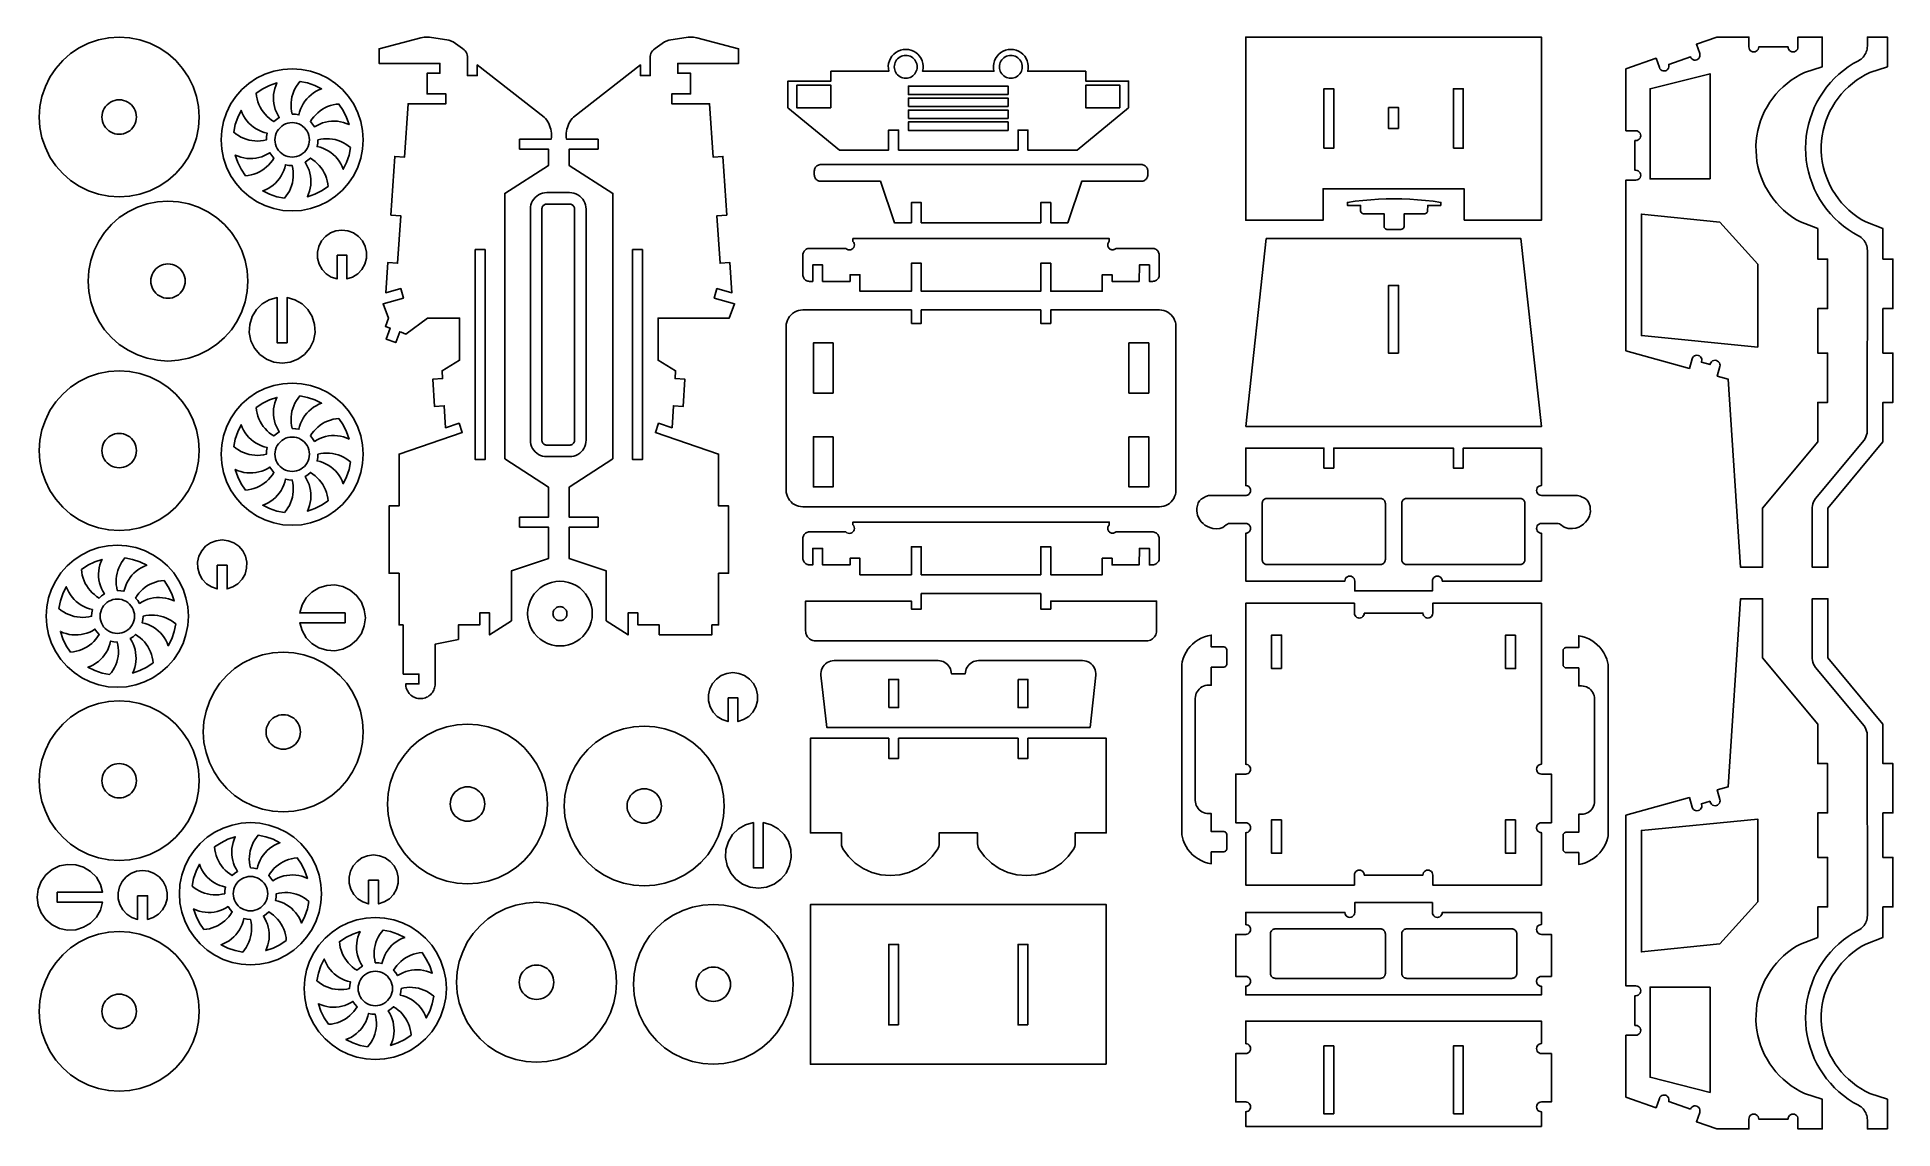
# Model space of a CAD drawing. Extents: x -629.5 to -535.7, y 368.1 to 423.3.
import ezdxf

# ---------------------------------------------------------------- set-up
doc = ezdxf.new("R2010")
doc.units = 0
doc.header["$MEASUREMENT"] = 0
doc.layers.get('0').update_dxf_attribs({"linetype": 'CONTINUOUS'})
doc.layers.get('DEFPOINTS').update_dxf_attribs({"color": 18, "linetype": 'CONTINUOUS'})

msp = doc.modelspace()

# ---------------------------------------------------------------- linework, layer by layer
for points in [[(-624.341, 423.169), (-624.859, 423.272), (-625.387, 423.307), (-625.914, 423.272), (-626.433, 423.169), (-626.933, 422.999), (-627.408, 422.765), (-627.847, 422.471), (-628.245, 422.123), (-628.593, 421.725), (-628.887, 421.286), (-629.121, 420.811), (-629.291, 420.311), (-629.394, 419.792), (-629.429, 419.265), (-629.394, 418.737), (-629.291, 418.219), (-629.121, 417.718), (-628.887, 417.244), (-628.593, 416.804), (-628.245, 416.407), (-627.847, 416.058), (-627.408, 415.764), (-626.933, 415.531), (-626.433, 415.361), (-625.914, 415.257), (-625.387, 415.223), (-624.859, 415.257), (-624.341, 415.361), (-623.84, 415.531), (-623.366, 415.764), (-622.926, 416.058), (-622.529, 416.407), (-622.18, 416.804), (-621.886, 417.244), (-621.653, 417.718), (-621.483, 418.219), (-621.379, 418.737), (-621.345, 419.265), (-621.379, 419.792), (-621.483, 420.311), (-621.653, 420.811), (-621.886, 421.286), (-622.18, 421.725), (-622.529, 422.123), (-622.926, 422.471), (-623.366, 422.765), (-623.84, 422.999)], [(-611.036, 391.098), (-610.237, 391.098), (-610.237, 390.598), (-610.902, 390.598), (-610.899, 390.533), (-610.89, 390.469), (-610.876, 390.406), (-610.857, 390.344), (-610.832, 390.284), (-610.802, 390.227), (-610.767, 390.172), (-610.728, 390.121), (-610.684, 390.073), (-610.637, 390.03), (-610.585, 389.99), (-610.531, 389.955), (-610.473, 389.926), (-610.414, 389.901), (-610.352, 389.881), (-610.289, 389.867), (-610.225, 389.859), (-610.16, 389.856), (-610.095, 389.859), (-610.031, 389.867), (-609.968, 389.881), (-609.907, 389.901), (-609.847, 389.926), (-609.789, 389.955), (-609.735, 389.99), (-609.684, 390.03), (-609.636, 390.073), (-609.592, 390.121), (-609.553, 390.172), (-609.518, 390.227), (-609.488, 390.284), (-609.463, 390.344), (-609.444, 390.406), (-609.43, 390.469), (-609.421, 390.533), (-609.419, 390.598), (-609.419, 392.604), (-608.235, 392.853), (-608.235, 393.587), (-607.158, 393.587), (-607.158, 394.189), (-606.658, 394.189), (-606.658, 393.082), (-605.557, 393.791), (-605.557, 396.317), (-603.686, 396.941), (-603.686, 398.529), (-605.142, 398.529), (-605.142, 399.029), (-603.686, 399.029), (-603.686, 400.557), (-605.892, 401.984), (-605.892, 415.407), (-603.686, 416.808), (-603.686, 417.642), (-605.142, 417.642), (-605.142, 418.142), (-603.552, 418.142), (-603.538, 418.243), (-603.532, 418.344), (-603.534, 418.446), (-603.545, 418.547), (-603.564, 418.646), (-603.591, 418.744), (-603.625, 418.84), (-603.668, 418.932), (-603.718, 419.02), (-603.775, 419.104), (-603.838, 419.184), (-603.908, 419.257), (-607.286, 421.904), (-607.286, 421.357), (-607.785, 421.357), (-607.785, 422.332), (-607.796, 422.406), (-607.818, 422.478), (-607.851, 422.545), (-607.893, 422.607), (-607.944, 422.662), (-608.035, 422.736), (-608.509, 423.074), (-608.725, 423.154), (-609.696, 423.307), (-609.861, 423.306), (-609.971, 423.296), (-610.134, 423.268), (-612.252, 422.722), (-612.252, 421.98), (-609.172, 421.98), (-609.172, 421.48), (-609.821, 421.48), (-609.821, 420.435), (-608.873, 420.435), (-608.873, 419.935), (-610.781, 419.935), (-610.958, 417.237), (-611.457, 417.27), (-611.654, 414.306), (-611.156, 414.272), (-611.315, 411.876), (-611.814, 411.909), (-611.915, 410.382), (-611.155, 410.594), (-611.021, 410.112), (-612.048, 409.826), (-611.78, 409.097), (-611.929, 408.677), (-611.689, 408.592), (-611.889, 408.029), (-611.404, 407.857), (-611.207, 408.411), (-611.131, 408.384), (-610.889, 408.28), (-609.796, 409.097), (-608.179, 409.097), (-608.179, 406.969), (-609.063, 406.433), (-609.038, 406.04), (-609.537, 406.009), (-609.453, 404.633), (-608.954, 404.664), (-608.885, 403.551), (-608.206, 403.783), (-608.045, 403.309), (-611.239, 402.221), (-611.239, 399.602), (-611.739, 399.602), (-611.739, 396.2), (-611.239, 396.2), (-611.239, 393.587), (-611.036, 393.587)], [(-596.46, 423.306), (-596.35, 423.296), (-596.187, 423.268), (-594.069, 422.722), (-594.069, 421.98), (-597.149, 421.98), (-597.149, 421.48), (-596.499, 421.48), (-596.499, 420.435), (-597.448, 420.435), (-597.448, 419.935), (-595.539, 419.935), (-595.363, 417.237), (-594.864, 417.27), (-594.667, 414.306), (-595.165, 414.272), (-595.006, 411.876), (-594.507, 411.909), (-594.406, 410.382), (-595.166, 410.594), (-595.3, 410.112), (-594.273, 409.826), (-594.541, 409.097), (-598.141, 409.097), (-598.141, 406.969), (-597.258, 406.433), (-597.283, 406.04), (-596.783, 406.009), (-596.868, 404.633), (-597.367, 404.664), (-597.436, 403.551), (-598.115, 403.783), (-598.276, 403.309), (-595.082, 402.221), (-595.082, 399.602), (-594.582, 399.602), (-594.582, 396.2), (-595.082, 396.2), (-595.082, 393.587), (-595.419, 393.587), (-595.419, 393.087), (-598.086, 393.087), (-598.086, 393.587), (-599.162, 393.587), (-599.162, 394.189), (-599.662, 394.189), (-599.662, 393.082), (-600.764, 393.791), (-600.764, 396.317), (-602.635, 396.941), (-602.635, 398.529), (-601.179, 398.529), (-601.179, 399.029), (-602.635, 399.029), (-602.635, 400.557), (-600.429, 401.984), (-600.429, 415.407), (-602.635, 416.808), (-602.635, 417.642), (-601.179, 417.642), (-601.179, 418.142), (-602.769, 418.142), (-602.783, 418.243), (-602.789, 418.344), (-602.787, 418.446), (-602.776, 418.547), (-602.757, 418.646), (-602.73, 418.744), (-602.695, 418.84), (-602.653, 418.932), (-602.603, 419.02), (-602.546, 419.104), (-602.482, 419.184), (-602.413, 419.257), (-599.035, 421.904), (-599.035, 421.357), (-598.536, 421.357), (-598.536, 422.332), (-598.525, 422.406), (-598.503, 422.478), (-598.47, 422.545), (-598.428, 422.607), (-598.377, 422.662), (-598.286, 422.736), (-597.812, 423.074), (-597.596, 423.154), (-596.625, 423.307)], [(-557.396, 414.05), (-557.396, 415.635), (-564.521, 415.635), (-564.521, 414.05), (-568.435, 414.05), (-568.435, 423.307), (-553.481, 423.307), (-553.481, 414.05)], [(-542.531, 422.682), (-542.57, 422.63), (-542.622, 422.59), (-542.683, 422.565), (-542.747, 422.557), (-542.812, 422.565), (-542.872, 422.59), (-542.924, 422.63), (-542.964, 422.682), (-542.989, 422.742), (-542.997, 422.807), (-542.997, 423.307), (-544.616, 423.307), (-545.646, 422.947), (-545.481, 422.475), (-545.467, 422.411), (-545.471, 422.346), (-545.491, 422.284), (-545.527, 422.229), (-545.576, 422.186), (-545.634, 422.156), (-545.698, 422.143), (-545.763, 422.146), (-545.825, 422.167), (-545.88, 422.203), (-545.923, 422.251), (-545.953, 422.31), (-547.048, 421.927), (-547.034, 421.863), (-547.038, 421.798), (-547.058, 421.736), (-547.094, 421.681), (-547.143, 421.638), (-547.201, 421.608), (-547.265, 421.595), (-547.33, 421.599), (-547.392, 421.619), (-547.447, 421.655), (-547.49, 421.704), (-547.52, 421.762), (-547.685, 422.234), (-549.216, 421.699), (-549.216, 418.572), (-548.716, 418.572), (-548.651, 418.563), (-548.591, 418.538), (-548.539, 418.499), (-548.499, 418.447), (-548.474, 418.387), (-548.466, 418.322), (-548.474, 418.257), (-548.499, 418.197), (-548.539, 418.145), (-548.591, 418.105), (-548.651, 418.081), (-548.716, 418.072), (-548.754, 418.072), (-548.754, 416.573), (-548.716, 416.573), (-548.651, 416.565), (-548.591, 416.54), (-548.539, 416.5), (-548.499, 416.448), (-548.474, 416.388), (-548.466, 416.323), (-548.474, 416.259), (-548.499, 416.198), (-548.539, 416.147), (-548.591, 416.107), (-548.651, 416.082), (-548.716, 416.073), (-549.216, 416.073), (-549.216, 407.451), (-545.999, 406.555), (-545.865, 407.037), (-545.839, 407.097), (-545.799, 407.149), (-545.747, 407.188), (-545.686, 407.212), (-545.622, 407.22), (-545.557, 407.211), (-545.497, 407.185), (-545.446, 407.145), (-545.406, 407.093), (-545.382, 407.032), (-545.374, 406.968), (-545.383, 406.903), (-545.394, 406.866), (-544.956, 406.744), (-544.945, 406.781), (-544.92, 406.841), (-544.88, 406.892), (-544.827, 406.932), (-544.767, 406.956), (-544.702, 406.964), (-544.637, 406.955), (-544.577, 406.929), (-544.526, 406.889), (-544.487, 406.837), (-544.462, 406.776), (-544.455, 406.712), (-544.464, 406.647), (-544.598, 406.165), (-544.047, 406.012), (-543.414, 396.498), (-542.3, 396.498), (-542.3, 399.492), (-539.516, 402.841), (-539.516, 404.833), (-539.016, 404.833), (-539.016, 407.333), (-539.516, 407.333), (-539.516, 409.583), (-539.016, 409.583), (-539.016, 412.083), (-539.516, 412.083), (-539.516, 413.621), (-540.388, 413.962), (-540.615, 414.09), (-540.833, 414.232), (-541.042, 414.388), (-541.241, 414.556), (-541.43, 414.736), (-541.607, 414.927), (-541.771, 415.129), (-541.923, 415.341), (-542.061, 415.561), (-542.186, 415.79), (-542.296, 416.026), (-542.391, 416.269), (-542.471, 416.516), (-542.536, 416.769), (-542.585, 417.025), (-542.618, 417.283), (-542.635, 417.543), (-542.636, 417.803), (-542.621, 418.063), (-542.589, 418.322), (-542.542, 418.578), (-542.479, 418.831), (-542.401, 419.079), (-542.307, 419.322), (-542.198, 419.559), (-542.075, 419.789), (-541.938, 420.01), (-541.788, 420.223), (-541.625, 420.426), (-541.449, 420.618), (-541.262, 420.8), (-541.064, 420.969), (-540.856, 421.126), (-540.639, 421.269), (-540.413, 421.399), (-540.18, 421.515), (-539.29, 421.806), (-539.29, 423.307), (-540.512, 423.307), (-540.512, 422.807), (-540.52, 422.742), (-540.545, 422.682), (-540.585, 422.63), (-540.637, 422.59), (-540.697, 422.565), (-540.762, 422.557), (-540.827, 422.565), (-540.887, 422.59), (-540.939, 422.63), (-540.978, 422.682), (-541.003, 422.742), (-541.012, 422.807), (-542.497, 422.807), (-542.506, 422.742)], [(-539.005, 419.322), (-538.897, 419.559), (-538.774, 419.789), (-538.637, 420.01), (-538.486, 420.223), (-538.323, 420.426), (-538.147, 420.618), (-537.96, 420.8), (-537.762, 420.969), (-537.554, 421.126), (-537.337, 421.269), (-537.111, 421.399), (-536.878, 421.515), (-535.988, 421.806), (-535.988, 423.307), (-537.006, 423.307), (-537.006, 422.852), (-537.01, 422.777), (-537.02, 422.702), (-537.037, 422.628), (-537.061, 422.557), (-537.09, 422.487), (-537.127, 422.421), (-537.169, 422.358), (-537.216, 422.3), (-537.269, 422.245), (-537.326, 422.196), (-537.387, 422.152), (-537.453, 422.114), (-537.716, 421.966), (-537.969, 421.802), (-538.213, 421.623), (-538.445, 421.43), (-538.665, 421.223), (-538.872, 421.003), (-539.065, 420.771), (-539.244, 420.527), (-539.408, 420.274), (-539.557, 420.011), (-539.689, 419.739), (-539.804, 419.46), (-539.903, 419.175), (-539.984, 418.884), (-540.047, 418.588), (-540.093, 418.29), (-540.12, 417.989), (-540.129, 417.687), (-540.12, 417.385), (-540.093, 417.084), (-540.047, 416.786), (-539.984, 416.49), (-539.903, 416.199), (-539.804, 415.914), (-539.689, 415.635), (-539.557, 415.363), (-539.408, 415.1), (-539.244, 414.847), (-539.065, 414.603), (-538.872, 414.371), (-538.665, 414.151), (-538.445, 413.944), (-538.213, 413.751), (-537.969, 413.572), (-537.716, 413.408), (-537.453, 413.26), (-537.387, 413.222), (-537.326, 413.178), (-537.269, 413.129), (-537.216, 413.075), (-537.169, 413.016), (-537.127, 412.953), (-537.09, 412.887), (-537.061, 412.817), (-537.037, 412.746), (-537.02, 412.672), (-537.01, 412.597), (-537.006, 412.522), (-537.008, 403.38), (-537.019, 403.285), (-537.041, 403.191), (-537.074, 403.1), (-537.117, 403.014), (-537.169, 402.934), (-539.627, 399.972), (-539.68, 399.891), (-539.723, 399.805), (-539.755, 399.714), (-539.777, 399.621), (-539.789, 399.525), (-539.79, 396.498), (-538.998, 396.498), (-538.998, 399.492), (-536.215, 402.841), (-536.215, 404.833), (-535.715, 404.833), (-535.715, 407.333), (-536.215, 407.333), (-536.215, 409.583), (-535.715, 409.583), (-535.715, 412.083), (-536.215, 412.083), (-536.215, 413.621), (-537.087, 413.962), (-537.313, 414.09), (-537.532, 414.232), (-537.741, 414.388), (-537.94, 414.556), (-538.128, 414.736), (-538.305, 414.927), (-538.47, 415.129), (-538.621, 415.341), (-538.76, 415.561), (-538.884, 415.79), (-538.994, 416.026), (-539.09, 416.269), (-539.17, 416.516), (-539.235, 416.769), (-539.283, 417.025), (-539.316, 417.283), (-539.333, 417.543), (-539.334, 417.803), (-539.319, 418.063), (-539.288, 418.322), (-539.24, 418.578), (-539.177, 418.831), (-539.099, 419.079)], [(-579.609, 422.342), (-579.535, 422.23), (-579.48, 422.108), (-579.443, 421.979), (-579.426, 421.846), (-579.43, 421.711), (-579.454, 421.579), (-576.525, 421.579), (-576.525, 421.079), (-574.355, 421.079), (-574.355, 419.735), (-576.956, 417.592), (-579.444, 417.592), (-579.444, 418.609), (-579.944, 418.609), (-579.944, 417.592), (-585.986, 417.592), (-585.986, 418.609), (-586.486, 418.609), (-586.486, 417.592), (-588.975, 417.592), (-591.575, 419.735), (-591.575, 421.079), (-589.406, 421.079), (-589.406, 421.579), (-586.477, 421.579), (-586.501, 421.711), (-586.505, 421.846), (-586.488, 421.979), (-586.451, 422.108), (-586.395, 422.23), (-586.321, 422.342), (-586.231, 422.442), (-586.127, 422.527), (-586.012, 422.595), (-585.887, 422.645), (-585.756, 422.676), (-585.622, 422.686), (-585.488, 422.676), (-585.358, 422.645), (-585.233, 422.595), (-585.117, 422.527), (-585.013, 422.442), (-584.923, 422.342), (-584.849, 422.23), (-584.793, 422.108), (-584.757, 421.979), (-584.74, 421.846), (-584.744, 421.711), (-584.768, 421.579), (-581.163, 421.579), (-581.187, 421.711), (-581.191, 421.846), (-581.174, 421.979), (-581.137, 422.108), (-581.081, 422.23), (-581.007, 422.342), (-580.917, 422.442), (-580.813, 422.527), (-580.698, 422.595), (-580.573, 422.645), (-580.442, 422.676), (-580.308, 422.686), (-580.174, 422.676), (-580.044, 422.645), (-579.919, 422.595), (-579.803, 422.527), (-579.699, 422.442)], [(-585.122, 421.514), (-585.164, 421.451), (-585.214, 421.394), (-585.271, 421.344), (-585.333, 421.302), (-585.401, 421.269), (-585.473, 421.244), (-585.547, 421.23), (-585.622, 421.225), (-585.698, 421.23), (-585.772, 421.244), (-585.843, 421.269), (-585.911, 421.302), (-585.974, 421.344), (-586.031, 421.394), (-586.081, 421.451), (-586.123, 421.514), (-586.156, 421.581), (-586.18, 421.653), (-586.195, 421.727), (-586.2, 421.802), (-586.195, 421.878), (-586.18, 421.952), (-586.156, 422.024), (-586.123, 422.091), (-586.081, 422.154), (-586.031, 422.211), (-585.974, 422.261), (-585.911, 422.303), (-585.843, 422.336), (-585.772, 422.361), (-585.698, 422.375), (-585.622, 422.38), (-585.547, 422.375), (-585.473, 422.361), (-585.401, 422.336), (-585.333, 422.303), (-585.271, 422.261), (-585.214, 422.211), (-585.164, 422.154), (-585.122, 422.091), (-585.088, 422.024), (-585.064, 421.952), (-585.049, 421.878), (-585.044, 421.802), (-585.049, 421.727), (-585.064, 421.653), (-585.088, 421.581)], [(-579.774, 422.024), (-579.75, 421.952), (-579.735, 421.878), (-579.731, 421.802), (-579.735, 421.727), (-579.75, 421.653), (-579.774, 421.581), (-579.808, 421.514), (-579.85, 421.451), (-579.9, 421.394), (-579.957, 421.344), (-580.019, 421.302), (-580.087, 421.269), (-580.159, 421.244), (-580.233, 421.23), (-580.308, 421.225), (-580.384, 421.23), (-580.458, 421.244), (-580.529, 421.269), (-580.597, 421.302), (-580.66, 421.344), (-580.717, 421.394), (-580.767, 421.451), (-580.809, 421.514), (-580.842, 421.581), (-580.866, 421.653), (-580.881, 421.727), (-580.886, 421.802), (-580.881, 421.878), (-580.866, 421.952), (-580.842, 422.024), (-580.809, 422.091), (-580.767, 422.154), (-580.717, 422.211), (-580.66, 422.261), (-580.597, 422.303), (-580.529, 422.336), (-580.458, 422.361), (-580.384, 422.375), (-580.308, 422.38), (-580.233, 422.375), (-580.159, 422.361), (-580.087, 422.336), (-580.019, 422.303), (-579.957, 422.261), (-579.9, 422.211), (-579.85, 422.154), (-579.808, 422.091)], [(-613.17, 417.18), (-613.321, 416.735), (-613.529, 416.313), (-613.791, 415.922), (-614.101, 415.569), (-614.454, 415.259), (-614.845, 414.998), (-615.267, 414.79), (-615.712, 414.639), (-616.173, 414.547), (-616.642, 414.516), (-617.111, 414.547), (-617.573, 414.639), (-618.018, 414.79), (-618.44, 414.998), (-618.83, 415.259), (-619.184, 415.569), (-619.494, 415.922), (-619.755, 416.313), (-619.963, 416.735), (-620.114, 417.18), (-620.206, 417.641), (-620.237, 418.111), (-620.206, 418.58), (-620.114, 419.041), (-619.963, 419.486), (-619.755, 419.908), (-619.494, 420.299), (-619.184, 420.652), (-618.83, 420.962), (-618.44, 421.224), (-618.018, 421.431), (-617.573, 421.583), (-617.111, 421.674), (-616.642, 421.705), (-616.173, 421.674), (-615.712, 421.583), (-615.267, 421.431), (-614.845, 421.224), (-614.454, 420.962), (-614.101, 420.652), (-613.791, 420.299), (-613.529, 419.908), (-613.321, 419.486), (-613.17, 419.041), (-613.079, 418.58), (-613.048, 418.111), (-613.079, 417.641)], [(-544.958, 416.133), (-547.986, 416.133), (-547.986, 420.693), (-544.958, 421.458)], [(-618.412, 420.183), (-618.439, 420.327), (-618.455, 420.473), (-618.131, 420.689), (-617.782, 420.862), (-617.413, 420.987), (-617.474, 420.847), (-617.522, 420.702), (-617.558, 420.554), (-617.581, 420.403), (-617.59, 420.25), (-617.586, 420.097), (-617.569, 419.946), (-617.539, 419.796), (-617.496, 419.649), (-617.441, 419.507), (-617.373, 419.37), (-617.294, 419.24), (-617.436, 419.145), (-617.564, 419.032), (-617.688, 419.112), (-617.804, 419.201), (-617.913, 419.299), (-618.014, 419.406), (-618.106, 419.521), (-618.188, 419.642), (-618.26, 419.77), (-618.322, 419.903), (-618.372, 420.041)], [(-616.642, 419.414), (-616.472, 419.403), (-616.305, 419.37), (-616.269, 419.518), (-616.22, 419.663), (-616.158, 419.803), (-616.085, 419.937), (-616, 420.064), (-615.905, 420.183), (-615.8, 420.294), (-615.685, 420.395), (-615.562, 420.485), (-615.432, 420.565), (-615.295, 420.633), (-615.153, 420.689), (-615.503, 420.862), (-615.872, 420.987), (-616.254, 421.063), (-616.346, 420.948), (-616.428, 420.827), (-616.5, 420.699), (-616.562, 420.566), (-616.613, 420.428), (-616.652, 420.287), (-616.68, 420.143), (-616.696, 419.997), (-616.701, 419.85), (-616.693, 419.703), (-616.674, 419.558)], [(-589.406, 419.735), (-591.134, 419.735), (-591.134, 420.869), (-589.406, 420.869)], [(-580.444, 420.404), (-585.487, 420.404), (-585.487, 420.827), (-580.444, 420.827)], [(-574.797, 419.735), (-576.525, 419.735), (-576.525, 420.869), (-574.797, 420.869)], [(-564.479, 417.686), (-564.479, 420.695), (-563.979, 420.695), (-563.979, 417.686)], [(-557.937, 417.686), (-557.937, 420.695), (-557.437, 420.695), (-557.437, 417.686)], [(-624.696, 419.794), (-624.771, 419.88), (-624.857, 419.955), (-624.952, 420.018), (-625.054, 420.069), (-625.162, 420.105), (-625.273, 420.127), (-625.387, 420.135), (-625.5, 420.127), (-625.612, 420.105), (-625.72, 420.069), (-625.822, 420.018), (-625.916, 419.955), (-626.002, 419.88), (-626.077, 419.794), (-626.14, 419.7), (-626.19, 419.598), (-626.227, 419.49), (-626.249, 419.378), (-626.257, 419.265), (-626.249, 419.151), (-626.227, 419.04), (-626.19, 418.932), (-626.14, 418.83), (-626.077, 418.735), (-626.002, 418.65), (-625.916, 418.574), (-625.822, 418.511), (-625.72, 418.461), (-625.612, 418.424), (-625.5, 418.402), (-625.387, 418.395), (-625.273, 418.402), (-625.162, 418.424), (-625.054, 418.461), (-624.952, 418.511), (-624.857, 418.574), (-624.771, 418.65), (-624.696, 418.735), (-624.633, 418.83), (-624.583, 418.932), (-624.546, 419.04), (-624.524, 419.151), (-624.517, 419.265), (-624.524, 419.378), (-624.546, 419.49), (-624.583, 419.598), (-624.633, 419.7)], [(-619.393, 419.25), (-619.519, 418.881), (-619.595, 418.499), (-619.48, 418.407), (-619.359, 418.325), (-619.231, 418.252), (-619.098, 418.191), (-618.96, 418.14), (-618.818, 418.1), (-618.674, 418.073), (-618.528, 418.056), (-618.382, 418.052), (-618.235, 418.06), (-618.089, 418.079), (-617.946, 418.111), (-617.935, 418.281), (-617.902, 418.448), (-618.05, 418.484), (-618.195, 418.533), (-618.334, 418.595), (-618.468, 418.668), (-618.595, 418.753), (-618.715, 418.848), (-618.825, 418.953), (-618.926, 419.068), (-619.017, 419.191), (-619.097, 419.321), (-619.165, 419.457), (-619.221, 419.599)], [(-615.608, 418.904), (-615.513, 418.762), (-615.383, 418.842), (-615.246, 418.909), (-615.103, 418.965), (-614.957, 419.008), (-614.807, 419.038), (-614.655, 419.055), (-614.503, 419.058), (-614.35, 419.049), (-614.199, 419.026), (-614.051, 418.991), (-613.906, 418.942), (-613.766, 418.881), (-613.891, 419.25), (-614.063, 419.6), (-614.28, 419.923), (-614.426, 419.908), (-614.57, 419.88), (-614.712, 419.841), (-614.849, 419.79), (-614.983, 419.729), (-615.111, 419.657), (-615.232, 419.574), (-615.347, 419.483), (-615.454, 419.382), (-615.552, 419.273), (-615.641, 419.156), (-615.72, 419.032)], [(-585.487, 419.8), (-585.487, 420.223), (-580.444, 420.223), (-580.444, 419.8)], [(-585.487, 419.196), (-585.487, 419.619), (-580.444, 419.619), (-580.444, 419.196)], [(-560.708, 418.68), (-560.708, 419.74), (-561.208, 419.74), (-561.208, 418.68)], [(-616.867, 418.951), (-616.756, 418.973), (-616.642, 418.981), (-616.529, 418.973), (-616.417, 418.951), (-616.309, 418.914), (-616.207, 418.864), (-616.113, 418.801), (-616.027, 418.726), (-615.952, 418.64), (-615.889, 418.546), (-615.838, 418.444), (-615.802, 418.336), (-615.78, 418.224), (-615.772, 418.111), (-615.78, 417.997), (-615.802, 417.885), (-615.838, 417.778), (-615.889, 417.676), (-615.952, 417.581), (-616.027, 417.495), (-616.113, 417.42), (-616.207, 417.357), (-616.309, 417.307), (-616.417, 417.27), (-616.529, 417.248), (-616.642, 417.241), (-616.756, 417.248), (-616.867, 417.27), (-616.975, 417.307), (-617.077, 417.357), (-617.172, 417.42), (-617.257, 417.495), (-617.333, 417.581), (-617.396, 417.676), (-617.446, 417.778), (-617.483, 417.885), (-617.505, 417.997), (-617.512, 418.111), (-617.505, 418.224), (-617.483, 418.336), (-617.446, 418.444), (-617.396, 418.546), (-617.333, 418.64), (-617.257, 418.726), (-617.172, 418.801), (-617.077, 418.864), (-616.975, 418.914)], [(-580.444, 418.592), (-580.444, 419.015), (-585.487, 419.015), (-585.487, 418.592)], [(-613.69, 417.722), (-613.804, 417.814), (-613.926, 417.896), (-614.054, 417.969), (-614.187, 418.031), (-614.325, 418.081), (-614.466, 418.121), (-614.61, 418.149), (-614.756, 418.165), (-614.903, 418.169), (-615.05, 418.161), (-615.195, 418.142), (-615.339, 418.111), (-615.35, 417.94), (-615.383, 417.773), (-615.235, 417.737), (-615.09, 417.688), (-614.95, 417.626), (-614.816, 417.553), (-614.689, 417.469), (-614.57, 417.373), (-614.459, 417.268), (-614.358, 417.153), (-614.267, 417.031), (-614.188, 416.9), (-614.12, 416.764), (-614.063, 416.622), (-613.891, 416.971), (-613.766, 417.34)], [(-619.005, 416.298), (-618.859, 416.314), (-618.714, 416.341), (-618.573, 416.38), (-618.435, 416.431), (-618.302, 416.492), (-618.174, 416.565), (-618.052, 416.647), (-617.938, 416.739), (-617.831, 416.839), (-617.733, 416.948), (-617.643, 417.065), (-617.564, 417.189), (-617.677, 417.317), (-617.771, 417.459), (-617.902, 417.38), (-618.039, 417.312), (-618.181, 417.256), (-618.328, 417.214), (-618.477, 417.184), (-618.629, 417.167), (-618.782, 417.163), (-618.934, 417.172), (-619.085, 417.195), (-619.234, 417.231), (-619.378, 417.279), (-619.519, 417.34), (-619.393, 416.971), (-619.221, 416.622)], [(-617.031, 415.158), (-616.939, 415.273), (-616.856, 415.394), (-616.784, 415.522), (-616.722, 415.655), (-616.672, 415.793), (-616.632, 415.934), (-616.604, 416.079), (-616.588, 416.224), (-616.584, 416.371), (-616.592, 416.518), (-616.611, 416.663), (-616.642, 416.807), (-616.812, 416.818), (-616.98, 416.851), (-617.016, 416.703), (-617.065, 416.558), (-617.126, 416.419), (-617.2, 416.285), (-617.284, 416.157), (-617.38, 416.038), (-617.485, 415.928), (-617.599, 415.827), (-617.722, 415.736), (-617.852, 415.656), (-617.989, 415.588), (-618.131, 415.532), (-617.782, 415.36), (-617.413, 415.234)], [(-614.83, 415.748), (-614.845, 415.894), (-614.873, 416.038), (-614.912, 416.18), (-614.963, 416.318), (-615.024, 416.451), (-615.096, 416.579), (-615.178, 416.701), (-615.27, 416.815), (-615.371, 416.922), (-615.48, 417.02), (-615.597, 417.109), (-615.72, 417.189), (-615.849, 417.076), (-615.99, 416.982), (-615.911, 416.851), (-615.844, 416.714), (-615.788, 416.572), (-615.745, 416.425), (-615.715, 416.276), (-615.698, 416.124), (-615.694, 415.971), (-615.704, 415.819), (-615.727, 415.668), (-615.762, 415.519), (-615.811, 415.374), (-615.872, 415.234), (-615.503, 415.36), (-615.153, 415.532)], [(-590.201, 416.695), (-590.221, 416.656), (-590.235, 416.615), (-590.243, 416.572), (-590.246, 416.528), (-590.246, 416.35), (-590.243, 416.307), (-590.235, 416.264), (-590.221, 416.223), (-590.201, 416.183), (-590.177, 416.147), (-590.148, 416.114), (-590.116, 416.086), (-590.079, 416.061), (-590.04, 416.042), (-589.999, 416.028), (-589.956, 416.02), (-589.913, 416.017), (-586.905, 416.017), (-586.194, 413.923), (-585.335, 413.923), (-585.335, 414.94), (-584.835, 414.94), (-584.835, 413.923), (-578.793, 413.923), (-578.793, 414.94), (-578.293, 414.94), (-578.293, 413.923), (-577.434, 413.923), (-576.723, 416.017), (-573.715, 416.017), (-573.672, 416.02), (-573.629, 416.028), (-573.588, 416.042), (-573.549, 416.061), (-573.512, 416.086), (-573.48, 416.114), (-573.451, 416.147), (-573.427, 416.183), (-573.407, 416.223), (-573.393, 416.264), (-573.385, 416.307), (-573.382, 416.35), (-573.382, 416.528), (-573.385, 416.572), (-573.393, 416.615), (-573.407, 416.656), (-573.427, 416.695), (-573.451, 416.731), (-573.48, 416.764), (-573.512, 416.793), (-573.549, 416.817), (-573.588, 416.836), (-573.629, 416.85), (-573.672, 416.859), (-573.715, 416.862), (-589.913, 416.862), (-589.956, 416.859), (-589.999, 416.85), (-590.04, 416.836), (-590.079, 416.817), (-590.116, 416.793), (-590.148, 416.764), (-590.177, 416.731)], [(-622.392, 406.963), (-621.874, 407.066), (-621.373, 407.236), (-620.899, 407.47), (-620.46, 407.764), (-620.062, 408.113), (-619.713, 408.51), (-619.42, 408.95), (-619.186, 409.424), (-619.016, 409.924), (-618.913, 410.443), (-618.878, 410.971), (-618.913, 411.498), (-619.016, 412.017), (-619.186, 412.517), (-619.42, 412.992), (-619.713, 413.431), (-620.062, 413.829), (-620.46, 414.177), (-620.899, 414.471), (-621.373, 414.705), (-621.874, 414.875), (-622.392, 414.978), (-622.92, 415.012), (-623.448, 414.978), (-623.966, 414.875), (-624.467, 414.705), (-624.941, 414.471), (-625.381, 414.177), (-625.778, 413.829), (-626.127, 413.431), (-626.42, 412.992), (-626.654, 412.517), (-626.824, 412.017), (-626.927, 411.498), (-626.962, 410.971), (-626.927, 410.443), (-626.824, 409.924), (-626.654, 409.424), (-626.42, 408.95), (-626.127, 408.51), (-625.778, 408.113), (-625.381, 407.764), (-624.941, 407.47), (-624.467, 407.236), (-623.966, 407.066), (-623.448, 406.963), (-622.92, 406.929)], [(-604.429, 415.117), (-604.357, 415.199), (-604.275, 415.271), (-604.185, 415.332), (-604.087, 415.38), (-603.984, 415.415), (-603.877, 415.436), (-603.768, 415.443), (-602.615, 415.443), (-602.506, 415.436), (-602.399, 415.415), (-602.296, 415.38), (-602.198, 415.332), (-602.107, 415.271), (-602.025, 415.199), (-601.953, 415.117), (-601.893, 415.027), (-601.845, 414.929), (-601.81, 414.826), (-601.788, 414.719), (-601.781, 414.61), (-601.781, 402.929), (-601.788, 402.82), (-601.81, 402.713), (-601.845, 402.61), (-601.893, 402.512), (-601.953, 402.421), (-602.025, 402.339), (-602.107, 402.267), (-602.198, 402.207), (-602.296, 402.159), (-602.399, 402.124), (-602.506, 402.102), (-602.615, 402.095), (-603.768, 402.095), (-603.877, 402.102), (-603.984, 402.124), (-604.087, 402.159), (-604.185, 402.207), (-604.275, 402.267), (-604.357, 402.339), (-604.429, 402.421), (-604.49, 402.512), (-604.538, 402.61), (-604.573, 402.713), (-604.594, 402.82), (-604.601, 402.929), (-604.601, 414.61), (-604.594, 414.719), (-604.573, 414.826), (-604.538, 414.929), (-604.49, 415.027)], [(-602.384, 402.833), (-602.398, 402.804), (-602.416, 402.776), (-602.438, 402.752), (-602.462, 402.73), (-602.49, 402.712), (-602.519, 402.698), (-602.55, 402.687), (-602.582, 402.681), (-602.615, 402.679), (-603.768, 402.679), (-603.801, 402.681), (-603.833, 402.687), (-603.864, 402.698), (-603.893, 402.712), (-603.92, 402.73), (-603.945, 402.752), (-603.966, 402.776), (-603.985, 402.804), (-603.999, 402.833), (-604.009, 402.864), (-604.016, 402.896), (-604.018, 402.929), (-604.018, 414.61), (-604.016, 414.643), (-604.009, 414.675), (-603.999, 414.706), (-603.985, 414.735), (-603.966, 414.762), (-603.945, 414.787), (-603.92, 414.808), (-603.893, 414.826), (-603.864, 414.841), (-603.833, 414.851), (-603.801, 414.858), (-603.768, 414.86), (-602.615, 414.86), (-602.582, 414.858), (-602.55, 414.851), (-602.519, 414.841), (-602.49, 414.826), (-602.462, 414.808), (-602.438, 414.787), (-602.416, 414.762), (-602.398, 414.735), (-602.384, 414.706), (-602.373, 414.675), (-602.367, 414.643), (-602.365, 414.61), (-602.365, 402.929), (-602.367, 402.896), (-602.373, 402.864)], [(-558.567, 414.795), (-558.567, 414.95), (-558.959, 415.005), (-559.352, 415.049), (-559.745, 415.084), (-560.14, 415.108), (-560.535, 415.123), (-560.93, 415.128), (-561.325, 415.123), (-561.72, 415.108), (-562.115, 415.084), (-562.508, 415.049), (-562.901, 415.005), (-563.293, 414.95), (-563.293, 414.795), (-562.626, 414.795), (-562.625, 414.519), (-562.613, 414.477), (-562.591, 414.439), (-562.561, 414.408), (-562.523, 414.386), (-562.481, 414.375), (-561.441, 414.374), (-561.439, 413.727), (-561.428, 413.685), (-561.406, 413.647), (-561.375, 413.617), (-561.338, 413.595), (-561.296, 413.584), (-560.586, 413.582), (-560.543, 413.588), (-560.503, 413.604), (-560.468, 413.631), (-560.454, 413.647), (-560.432, 413.685), (-560.421, 413.727), (-560.419, 414.374), (-559.379, 414.375), (-559.337, 414.386), (-559.299, 414.408), (-559.269, 414.439), (-559.247, 414.477), (-559.236, 414.519), (-559.234, 414.795)], [(-542.546, 411.824), (-542.546, 407.637), (-548.424, 408.217), (-548.424, 414.361), (-544.466, 413.943)], [(-614.374, 412.275), (-613.874, 412.275), (-613.874, 411.078), (-613.584, 411.176), (-613.327, 411.34), (-613.117, 411.562), (-612.968, 411.828), (-612.887, 412.123), (-612.881, 412.428), (-612.948, 412.726), (-613.086, 412.998), (-613.286, 413.229), (-613.536, 413.405), (-613.82, 413.514), (-614.124, 413.552), (-614.427, 413.514), (-614.711, 413.405), (-614.961, 413.229), (-615.161, 412.998), (-615.299, 412.726), (-615.366, 412.428), (-615.36, 412.123), (-615.279, 411.828), (-615.13, 411.562), (-614.92, 411.34), (-614.663, 411.176), (-614.374, 411.078)], [(-590.811, 412.375), (-590.819, 412.332), (-590.822, 412.288), (-590.822, 411.288), (-590.819, 411.245), (-590.811, 411.202), (-590.797, 411.161), (-590.777, 411.122), (-590.753, 411.085), (-590.724, 411.053), (-590.691, 411.024), (-590.655, 411), (-590.616, 410.98), (-590.575, 410.966), (-590.532, 410.958), (-590.489, 410.955), (-590.322, 410.955), (-590.322, 411.788), (-589.822, 411.788), (-589.822, 410.955), (-588.437, 410.955), (-588.437, 411.288), (-587.937, 411.288), (-587.937, 410.455), (-585.335, 410.455), (-585.335, 411.871), (-584.835, 411.871), (-584.835, 410.455), (-578.793, 410.455), (-578.793, 411.871), (-578.293, 411.871), (-578.293, 410.455), (-575.691, 410.455), (-575.691, 411.288), (-575.191, 411.288), (-575.191, 410.955), (-573.822, 410.955), (-573.806, 411.788), (-573.306, 411.788), (-573.306, 410.955), (-573.139, 410.955), (-573.096, 410.958), (-573.053, 410.966), (-573.012, 410.98), (-572.973, 411), (-572.936, 411.024), (-572.904, 411.053), (-572.875, 411.085), (-572.851, 411.122), (-572.831, 411.161), (-572.817, 411.202), (-572.809, 411.245), (-572.806, 411.288), (-572.806, 412.288), (-572.81, 412.333), (-572.82, 412.376), (-572.835, 412.418), (-572.856, 412.458), (-572.881, 412.494), (-572.912, 412.527), (-572.946, 412.556), (-572.983, 412.58), (-573.024, 412.599), (-573.066, 412.612), (-573.11, 412.62), (-574.999, 412.622), (-575.023, 412.601), (-575.049, 412.584), (-575.077, 412.57), (-575.107, 412.56), (-575.137, 412.554), (-575.168, 412.552), (-575.2, 412.554), (-575.23, 412.56), (-575.26, 412.57), (-575.288, 412.584), (-575.314, 412.601), (-575.337, 412.622), (-575.359, 412.646), (-575.377, 412.673), (-575.392, 412.703), (-575.402, 412.734), (-575.408, 412.766), (-575.411, 412.798), (-575.408, 412.831), (-575.402, 412.863), (-575.392, 412.894), (-575.377, 412.923), (-575.359, 412.951), (-575.337, 412.975), (-575.337, 413.122), (-588.291, 413.122), (-588.291, 412.975), (-588.251, 412.923), (-588.226, 412.863), (-588.217, 412.798), (-588.226, 412.734), (-588.251, 412.673), (-588.291, 412.622), (-588.342, 412.582), (-588.403, 412.557), (-588.467, 412.548), (-588.532, 412.557), (-588.592, 412.582), (-588.644, 412.622), (-590.489, 412.622), (-590.532, 412.619), (-590.575, 412.61), (-590.616, 412.596), (-590.655, 412.577), (-590.691, 412.553), (-590.724, 412.524), (-590.753, 412.491), (-590.777, 412.455), (-590.797, 412.416)], [(-568.435, 403.612), (-567.399, 413.117), (-554.518, 413.117), (-553.481, 403.612)], [(-607.385, 412.561), (-607.385, 401.943), (-606.885, 401.943), (-606.885, 412.561)], [(-598.936, 412.561), (-598.936, 401.943), (-599.436, 401.943), (-599.436, 412.561)], [(-622.39, 411.661), (-622.485, 411.724), (-622.587, 411.774), (-622.695, 411.811), (-622.806, 411.833), (-622.92, 411.841), (-623.034, 411.833), (-623.145, 411.811), (-623.253, 411.774), (-623.355, 411.724), (-623.45, 411.661), (-623.535, 411.586), (-623.61, 411.5), (-623.673, 411.406), (-623.724, 411.304), (-623.76, 411.196), (-623.783, 411.084), (-623.79, 410.971), (-623.783, 410.857), (-623.76, 410.745), (-623.724, 410.638), (-623.673, 410.536), (-623.61, 410.441), (-623.535, 410.355), (-623.45, 410.28), (-623.355, 410.217), (-623.253, 410.167), (-623.145, 410.13), (-623.034, 410.108), (-622.92, 410.101), (-622.806, 410.108), (-622.695, 410.13), (-622.587, 410.167), (-622.485, 410.217), (-622.39, 410.28), (-622.305, 410.355), (-622.23, 410.441), (-622.167, 410.536), (-622.116, 410.638), (-622.08, 410.745), (-622.057, 410.857), (-622.05, 410.971), (-622.057, 411.084), (-622.08, 411.196), (-622.116, 411.304), (-622.167, 411.406), (-622.23, 411.5), (-622.305, 411.586)], [(-616.9, 407.842), (-617.4, 407.842), (-617.4, 410.135), (-617.798, 410.022), (-618.157, 409.815), (-618.453, 409.525), (-618.669, 409.171), (-618.791, 408.775), (-618.811, 408.362), (-618.729, 407.955), (-618.549, 407.582), (-618.283, 407.265), (-617.946, 407.023), (-617.561, 406.872), (-617.15, 406.82), (-616.738, 406.872), (-616.353, 407.023), (-616.016, 407.265), (-615.75, 407.582), (-615.57, 407.955), (-615.488, 408.362), (-615.508, 408.775), (-615.63, 409.171), (-615.846, 409.525), (-616.142, 409.815), (-616.501, 410.022), (-616.9, 410.135)], [(-560.708, 407.321), (-560.708, 410.751), (-561.208, 410.751), (-561.208, 407.321)], [(-585.335, 408.827), (-584.835, 408.827), (-584.835, 409.511), (-578.793, 409.511), (-578.793, 408.827), (-578.293, 408.827), (-578.293, 409.511), (-572.796, 409.511), (-572.687, 409.504), (-572.58, 409.483), (-572.477, 409.448), (-572.379, 409.4), (-572.288, 409.339), (-572.206, 409.267), (-572.135, 409.185), (-572.074, 409.095), (-572.026, 408.997), (-571.991, 408.894), (-571.969, 408.787), (-571.962, 408.678), (-571.962, 400.394), (-571.969, 400.285), (-571.991, 400.178), (-572.026, 400.075), (-572.074, 399.977), (-572.135, 399.886), (-572.206, 399.804), (-572.288, 399.732), (-572.379, 399.672), (-572.477, 399.624), (-572.58, 399.589), (-572.687, 399.567), (-572.796, 399.56), (-590.832, 399.56), (-590.941, 399.567), (-591.048, 399.589), (-591.151, 399.624), (-591.249, 399.672), (-591.34, 399.732), (-591.422, 399.804), (-591.493, 399.886), (-591.554, 399.977), (-591.602, 400.075), (-591.637, 400.178), (-591.659, 400.285), (-591.666, 400.394), (-591.666, 408.678), (-591.659, 408.787), (-591.637, 408.894), (-591.602, 408.997), (-591.554, 409.095), (-591.493, 409.185), (-591.422, 409.267), (-591.34, 409.339), (-591.249, 409.4), (-591.151, 409.448), (-591.048, 409.483), (-590.941, 409.504), (-590.832, 409.511), (-585.335, 409.511)], [(-590.291, 405.308), (-590.291, 407.847), (-589.291, 407.847), (-589.291, 405.308)], [(-573.337, 405.308), (-573.337, 407.847), (-574.337, 407.847), (-574.337, 405.308)], [(-627.847, 405.605), (-628.245, 405.257), (-628.593, 404.859), (-628.887, 404.42), (-629.121, 403.945), (-629.291, 403.445), (-629.394, 402.926), (-629.429, 402.399), (-629.394, 401.871), (-629.291, 401.353), (-629.121, 400.852), (-628.887, 400.378), (-628.593, 399.938), (-628.245, 399.541), (-627.847, 399.192), (-627.408, 398.898), (-626.933, 398.664), (-626.433, 398.495), (-625.914, 398.391), (-625.387, 398.357), (-624.859, 398.391), (-624.341, 398.495), (-623.84, 398.664), (-623.366, 398.898), (-622.926, 399.192), (-622.529, 399.541), (-622.18, 399.938), (-621.886, 400.378), (-621.653, 400.852), (-621.483, 401.353), (-621.379, 401.871), (-621.345, 402.399), (-621.379, 402.926), (-621.483, 403.445), (-621.653, 403.945), (-621.886, 404.42), (-622.18, 404.859), (-622.529, 405.257), (-622.926, 405.605), (-623.366, 405.899), (-623.84, 406.133), (-624.341, 406.303), (-624.859, 406.406), (-625.387, 406.44), (-625.914, 406.406), (-626.433, 406.303), (-626.933, 406.133), (-627.408, 405.899)], [(-613.321, 403.59), (-613.17, 403.145), (-613.079, 402.684), (-613.048, 402.215), (-613.079, 401.746), (-613.17, 401.284), (-613.321, 400.839), (-613.529, 400.418), (-613.791, 400.027), (-614.101, 399.673), (-614.454, 399.363), (-614.845, 399.102), (-615.267, 398.894), (-615.712, 398.743), (-616.173, 398.651), (-616.642, 398.62), (-617.111, 398.651), (-617.573, 398.743), (-618.018, 398.894), (-618.44, 399.102), (-618.83, 399.363), (-619.184, 399.673), (-619.494, 400.027), (-619.755, 400.418), (-619.963, 400.839), (-620.114, 401.284), (-620.206, 401.746), (-620.237, 402.215), (-620.206, 402.684), (-620.114, 403.145), (-619.963, 403.59), (-619.755, 404.012), (-619.494, 404.403), (-619.184, 404.756), (-618.83, 405.066), (-618.44, 405.328), (-618.018, 405.536), (-617.573, 405.687), (-617.111, 405.778), (-616.642, 405.809), (-616.173, 405.778), (-615.712, 405.687), (-615.267, 405.536), (-614.845, 405.328), (-614.454, 405.066), (-614.101, 404.756), (-613.791, 404.403), (-613.529, 404.012)], [(-617.436, 403.249), (-617.294, 403.344), (-617.373, 403.474), (-617.441, 403.611), (-617.496, 403.754), (-617.539, 403.9), (-617.569, 404.05), (-617.586, 404.202), (-617.59, 404.354), (-617.581, 404.507), (-617.558, 404.658), (-617.522, 404.806), (-617.474, 404.951), (-617.413, 405.091), (-617.782, 404.966), (-618.131, 404.794), (-618.455, 404.577), (-618.439, 404.431), (-618.412, 404.287), (-618.372, 404.145), (-618.322, 404.008), (-618.26, 403.874), (-618.188, 403.746), (-618.106, 403.625), (-618.014, 403.51), (-617.913, 403.403), (-617.804, 403.305), (-617.688, 403.216), (-617.564, 403.137)], [(-616.254, 405.167), (-616.346, 405.053), (-616.428, 404.931), (-616.5, 404.803), (-616.562, 404.67), (-616.613, 404.532), (-616.652, 404.391), (-616.68, 404.247), (-616.696, 404.101), (-616.701, 403.954), (-616.693, 403.807), (-616.674, 403.662), (-616.642, 403.518), (-616.472, 403.507), (-616.305, 403.474), (-616.269, 403.622), (-616.22, 403.767), (-616.158, 403.907), (-616.085, 404.041), (-616, 404.168), (-615.905, 404.287), (-615.8, 404.398), (-615.685, 404.499), (-615.562, 404.59), (-615.432, 404.669), (-615.295, 404.738), (-615.153, 404.794), (-615.503, 404.966), (-615.872, 405.091)], [(-619.393, 403.354), (-619.519, 402.985), (-619.595, 402.603), (-619.48, 402.511), (-619.359, 402.429), (-619.231, 402.357), (-619.098, 402.295), (-618.96, 402.244), (-618.818, 402.205), (-618.674, 402.177), (-618.528, 402.161), (-618.382, 402.156), (-618.235, 402.164), (-618.089, 402.184), (-617.946, 402.215), (-617.935, 402.385), (-617.902, 402.552), (-618.05, 402.589), (-618.195, 402.638), (-618.334, 402.699), (-618.468, 402.772), (-618.595, 402.857), (-618.715, 402.952), (-618.825, 403.057), (-618.926, 403.172), (-619.017, 403.295), (-619.097, 403.425), (-619.165, 403.562), (-619.221, 403.704)], [(-614.28, 404.028), (-614.063, 403.704), (-613.891, 403.354), (-613.766, 402.985), (-613.906, 403.046), (-614.051, 403.095), (-614.199, 403.13), (-614.35, 403.153), (-614.503, 403.163), (-614.655, 403.159), (-614.807, 403.142), (-614.957, 403.112), (-615.103, 403.069), (-615.246, 403.013), (-615.383, 402.946), (-615.513, 402.867), (-615.608, 403.008), (-615.72, 403.137), (-615.641, 403.26), (-615.552, 403.377), (-615.454, 403.486), (-615.347, 403.587), (-615.232, 403.679), (-615.111, 403.761), (-614.983, 403.833), (-614.849, 403.894), (-614.712, 403.945), (-614.57, 403.984), (-614.426, 404.012)], [(-626.077, 401.869), (-626.002, 401.783), (-625.916, 401.708), (-625.822, 401.645), (-625.72, 401.595), (-625.612, 401.558), (-625.5, 401.536), (-625.387, 401.529), (-625.273, 401.536), (-625.162, 401.558), (-625.054, 401.595), (-624.952, 401.645), (-624.857, 401.708), (-624.771, 401.783), (-624.696, 401.869), (-624.633, 401.964), (-624.583, 402.066), (-624.546, 402.173), (-624.524, 402.285), (-624.517, 402.399), (-624.524, 402.512), (-624.546, 402.624), (-624.583, 402.732), (-624.633, 402.834), (-624.696, 402.928), (-624.771, 403.014), (-624.857, 403.089), (-624.952, 403.152), (-625.054, 403.202), (-625.162, 403.239), (-625.273, 403.261), (-625.387, 403.269), (-625.5, 403.261), (-625.612, 403.239), (-625.72, 403.202), (-625.822, 403.152), (-625.916, 403.089), (-626.002, 403.014), (-626.077, 402.928), (-626.14, 402.834), (-626.19, 402.732), (-626.227, 402.624), (-626.249, 402.512), (-626.257, 402.399), (-626.249, 402.285), (-626.227, 402.173), (-626.19, 402.066), (-626.14, 401.964)], [(-616.975, 403.019), (-616.867, 403.055), (-616.756, 403.077), (-616.642, 403.085), (-616.529, 403.077), (-616.417, 403.055), (-616.309, 403.019), (-616.207, 402.968), (-616.113, 402.905), (-616.027, 402.83), (-615.952, 402.744), (-615.889, 402.65), (-615.838, 402.548), (-615.802, 402.44), (-615.78, 402.328), (-615.772, 402.215), (-615.78, 402.101), (-615.802, 401.99), (-615.838, 401.882), (-615.889, 401.78), (-615.952, 401.685), (-616.027, 401.6), (-616.113, 401.525), (-616.207, 401.461), (-616.309, 401.411), (-616.417, 401.374), (-616.529, 401.352), (-616.642, 401.345), (-616.756, 401.352), (-616.867, 401.374), (-616.975, 401.411), (-617.077, 401.461), (-617.172, 401.525), (-617.257, 401.6), (-617.333, 401.685), (-617.396, 401.78), (-617.446, 401.882), (-617.483, 401.99), (-617.505, 402.101), (-617.512, 402.215), (-617.505, 402.328), (-617.483, 402.44), (-617.446, 402.548), (-617.396, 402.65), (-617.333, 402.744), (-617.257, 402.83), (-617.172, 402.905), (-617.077, 402.968)], [(-589.291, 403.102), (-589.291, 400.558), (-590.291, 400.558), (-590.291, 403.102)], [(-574.337, 403.102), (-574.337, 400.558), (-573.337, 400.558), (-573.337, 403.102)], [(-570.371, 398.556), (-570.243, 398.503), (-570.092, 398.465), (-569.928, 398.45), (-569.749, 398.465), (-569.589, 398.516), (-569.415, 398.651), (-569.36, 398.684), (-569.3, 398.706), (-569.237, 398.716), (-568.435, 398.716), (-568.402, 398.714), (-568.37, 398.708), (-568.339, 398.697), (-568.31, 398.683), (-568.283, 398.665), (-568.258, 398.643), (-568.236, 398.619), (-568.218, 398.591), (-568.204, 398.562), (-568.193, 398.531), (-568.187, 398.499), (-568.185, 398.466), (-568.187, 398.434), (-568.193, 398.402), (-568.204, 398.371), (-568.218, 398.341), (-568.236, 398.314), (-568.258, 398.29), (-568.283, 398.268), (-568.31, 398.25), (-568.339, 398.236), (-568.37, 398.225), (-568.402, 398.219), (-568.435, 398.216), (-568.435, 395.803), (-563.421, 395.803), (-563.413, 395.867), (-563.388, 395.928), (-563.348, 395.98), (-563.296, 396.019), (-563.236, 396.044), (-563.171, 396.053), (-563.107, 396.044), (-563.046, 396.019), (-562.995, 395.98), (-562.955, 395.928), (-562.93, 395.867), (-562.921, 395.803), (-562.921, 395.303), (-558.995, 395.303), (-558.995, 395.803), (-558.986, 395.867), (-558.961, 395.928), (-558.922, 395.98), (-558.87, 396.019), (-558.809, 396.044), (-558.745, 396.053), (-558.68, 396.044), (-558.62, 396.019), (-558.568, 395.98), (-558.528, 395.928), (-558.503, 395.867), (-558.495, 395.803), (-553.481, 395.803), (-553.481, 398.216), (-553.546, 398.225), (-553.606, 398.25), (-553.658, 398.29), (-553.698, 398.341), (-553.723, 398.402), (-553.731, 398.466), (-553.723, 398.531), (-553.698, 398.591), (-553.658, 398.643), (-553.606, 398.683), (-553.546, 398.708), (-553.481, 398.716), (-552.7, 398.716), (-552.637, 398.71), (-552.575, 398.692), (-552.519, 398.663), (-552.337, 398.521), (-552.131, 398.46), (-551.92, 398.453), (-551.75, 398.481), (-551.596, 398.533), (-551.47, 398.598), (-551.348, 398.687), (-551.258, 398.775), (-551.178, 398.876), (-551.11, 398.988), (-551.057, 399.107), (-551.022, 399.232), (-551.01, 399.327), (-551.011, 399.453), (-551.027, 399.573), (-551.066, 399.709), (-551.12, 399.82), (-551.182, 399.904), (-551.274, 399.981), (-551.526, 400.1), (-551.664, 400.13), (-553.481, 400.133), (-553.546, 400.141), (-553.606, 400.166), (-553.658, 400.206), (-553.698, 400.258), (-553.723, 400.318), (-553.731, 400.383), (-553.723, 400.447), (-553.698, 400.508), (-553.658, 400.559), (-553.606, 400.599), (-553.546, 400.624), (-553.481, 400.633), (-553.481, 402.53), (-557.437, 402.53), (-557.437, 401.513), (-557.937, 401.513), (-557.937, 402.53), (-563.979, 402.53), (-563.979, 401.513), (-564.479, 401.513), (-564.479, 402.53), (-568.435, 402.53), (-568.435, 400.633), (-568.402, 400.63), (-568.37, 400.624), (-568.339, 400.614), (-568.31, 400.599), (-568.283, 400.581), (-568.258, 400.559), (-568.236, 400.535), (-568.218, 400.508), (-568.204, 400.478), (-568.193, 400.447), (-568.187, 400.415), (-568.185, 400.383), (-568.187, 400.35), (-568.193, 400.318), (-568.204, 400.287), (-568.218, 400.258), (-568.236, 400.23), (-568.258, 400.206), (-568.283, 400.184), (-568.31, 400.166), (-568.339, 400.152), (-568.37, 400.141), (-568.402, 400.135), (-568.435, 400.133), (-570.191, 400.133), (-570.312, 400.121), (-570.445, 400.08), (-570.694, 399.941), (-570.772, 399.857), (-570.83, 399.757), (-570.876, 399.63), (-570.903, 399.483), (-570.907, 399.359), (-570.894, 399.232), (-570.87, 399.138), (-570.821, 399.017), (-570.757, 398.903), (-570.679, 398.799), (-570.591, 398.707), (-570.496, 398.631)], [(-619.005, 400.402), (-618.859, 400.418), (-618.714, 400.445), (-618.573, 400.485), (-618.435, 400.535), (-618.302, 400.597), (-618.174, 400.669), (-618.052, 400.751), (-617.938, 400.843), (-617.831, 400.944), (-617.733, 401.053), (-617.643, 401.169), (-617.564, 401.293), (-617.677, 401.421), (-617.771, 401.563), (-617.902, 401.484), (-618.039, 401.416), (-618.181, 401.361), (-618.328, 401.318), (-618.477, 401.288), (-618.629, 401.271), (-618.782, 401.267), (-618.934, 401.276), (-619.085, 401.299), (-619.234, 401.335), (-619.378, 401.383), (-619.519, 401.444), (-619.393, 401.075), (-619.221, 400.726)], [(-613.69, 401.826), (-613.804, 401.918), (-613.926, 402.001), (-614.054, 402.073), (-614.187, 402.135), (-614.325, 402.186), (-614.466, 402.225), (-614.61, 402.253), (-614.756, 402.269), (-614.903, 402.273), (-615.05, 402.266), (-615.195, 402.246), (-615.339, 402.215), (-615.35, 402.045), (-615.383, 401.877), (-615.235, 401.841), (-615.09, 401.792), (-614.95, 401.731), (-614.816, 401.657), (-614.689, 401.573), (-614.57, 401.477), (-614.459, 401.372), (-614.358, 401.258), (-614.267, 401.135), (-614.188, 401.005), (-614.12, 400.868), (-614.063, 400.726), (-613.891, 401.075), (-613.766, 401.444)], [(-617.031, 399.262), (-616.939, 399.377), (-616.856, 399.498), (-616.784, 399.626), (-616.722, 399.759), (-616.672, 399.897), (-616.632, 400.039), (-616.604, 400.183), (-616.588, 400.329), (-616.584, 400.475), (-616.592, 400.622), (-616.611, 400.768), (-616.642, 400.911), (-616.812, 400.922), (-616.98, 400.955), (-617.016, 400.807), (-617.065, 400.663), (-617.126, 400.523), (-617.2, 400.389), (-617.284, 400.262), (-617.38, 400.142), (-617.485, 400.032), (-617.599, 399.931), (-617.722, 399.84), (-617.852, 399.76), (-617.989, 399.692), (-618.131, 399.636), (-617.782, 399.464), (-617.413, 399.338)], [(-614.83, 399.852), (-614.845, 399.998), (-614.873, 400.143), (-614.912, 400.284), (-614.963, 400.422), (-615.024, 400.555), (-615.096, 400.683), (-615.178, 400.805), (-615.27, 400.919), (-615.371, 401.026), (-615.48, 401.124), (-615.597, 401.214), (-615.72, 401.293), (-615.849, 401.18), (-615.99, 401.086), (-615.911, 400.955), (-615.844, 400.818), (-615.788, 400.676), (-615.745, 400.529), (-615.715, 400.38), (-615.698, 400.228), (-615.694, 400.075), (-615.704, 399.923), (-615.727, 399.772), (-615.762, 399.623), (-615.811, 399.479), (-615.872, 399.338), (-615.503, 399.464), (-615.153, 399.636)], [(-567.351, 399.982), (-567.384, 399.98), (-567.416, 399.973), (-567.447, 399.963), (-567.476, 399.948), (-567.504, 399.93), (-567.528, 399.909), (-567.55, 399.884), (-567.568, 399.857), (-567.582, 399.828), (-567.593, 399.797), (-567.599, 399.764), (-567.601, 399.732), (-567.601, 396.886), (-567.599, 396.853), (-567.593, 396.821), (-567.582, 396.79), (-567.568, 396.761), (-567.55, 396.734), (-567.528, 396.709), (-567.504, 396.688), (-567.476, 396.67), (-567.447, 396.655), (-567.416, 396.645), (-567.384, 396.638), (-567.351, 396.636), (-561.625, 396.636), (-561.592, 396.638), (-561.56, 396.645), (-561.529, 396.655), (-561.5, 396.67), (-561.473, 396.688), (-561.448, 396.709), (-561.426, 396.734), (-561.408, 396.761), (-561.394, 396.79), (-561.383, 396.821), (-561.377, 396.853), (-561.375, 396.886), (-561.375, 399.732), (-561.377, 399.764), (-561.383, 399.797), (-561.394, 399.828), (-561.408, 399.857), (-561.426, 399.884), (-561.448, 399.909), (-561.473, 399.93), (-561.5, 399.948), (-561.529, 399.963), (-561.56, 399.973), (-561.592, 399.98), (-561.625, 399.982)], [(-560.291, 399.982), (-560.324, 399.98), (-560.356, 399.973), (-560.387, 399.963), (-560.416, 399.948), (-560.444, 399.93), (-560.468, 399.909), (-560.49, 399.884), (-560.508, 399.857), (-560.522, 399.828), (-560.533, 399.797), (-560.539, 399.764), (-560.541, 399.732), (-560.541, 396.886), (-560.539, 396.853), (-560.533, 396.821), (-560.522, 396.79), (-560.508, 396.761), (-560.49, 396.734), (-560.468, 396.709), (-560.444, 396.688), (-560.416, 396.67), (-560.387, 396.655), (-560.356, 396.645), (-560.324, 396.638), (-560.291, 396.636), (-554.565, 396.636), (-554.532, 396.638), (-554.5, 396.645), (-554.469, 396.655), (-554.44, 396.67), (-554.413, 396.688), (-554.388, 396.709), (-554.366, 396.734), (-554.348, 396.761), (-554.334, 396.79), (-554.323, 396.821), (-554.317, 396.853), (-554.315, 396.886), (-554.315, 399.732), (-554.317, 399.764), (-554.323, 399.797), (-554.334, 399.828), (-554.348, 399.857), (-554.366, 399.884), (-554.388, 399.909), (-554.413, 399.93), (-554.44, 399.948), (-554.469, 399.963), (-554.5, 399.973), (-554.532, 399.98), (-554.565, 399.982)], [(-590.811, 398.04), (-590.819, 397.997), (-590.822, 397.954), (-590.822, 396.954), (-590.819, 396.91), (-590.811, 396.868), (-590.797, 396.826), (-590.777, 396.787), (-590.753, 396.751), (-590.724, 396.718), (-590.691, 396.689), (-590.655, 396.665), (-590.616, 396.646), (-590.575, 396.632), (-590.532, 396.623), (-590.489, 396.621), (-590.322, 396.621), (-590.322, 397.454), (-589.822, 397.454), (-589.822, 396.621), (-588.437, 396.621), (-588.437, 396.954), (-587.937, 396.954), (-587.937, 396.121), (-585.335, 396.121), (-585.335, 397.537), (-584.835, 397.537), (-584.835, 396.121), (-578.793, 396.121), (-578.793, 397.537), (-578.293, 397.537), (-578.293, 396.121), (-575.691, 396.121), (-575.691, 396.954), (-575.191, 396.954), (-575.191, 396.621), (-573.822, 396.621), (-573.806, 397.454), (-573.306, 397.454), (-573.306, 396.621), (-573.139, 396.621), (-573.096, 396.623), (-573.053, 396.632), (-573.012, 396.646), (-572.973, 396.665), (-572.936, 396.689), (-572.904, 396.718), (-572.875, 396.751), (-572.851, 396.787), (-572.831, 396.826), (-572.817, 396.868), (-572.809, 396.91), (-572.806, 396.954), (-572.806, 397.954), (-572.81, 397.998), (-572.82, 398.042), (-572.835, 398.084), (-572.856, 398.123), (-572.881, 398.16), (-572.912, 398.193), (-572.946, 398.221), (-572.983, 398.245), (-573.024, 398.264), (-573.066, 398.278), (-573.11, 398.285), (-574.999, 398.287), (-575.023, 398.267), (-575.049, 398.249), (-575.077, 398.235), (-575.107, 398.225), (-575.137, 398.219), (-575.168, 398.217), (-575.2, 398.219), (-575.23, 398.225), (-575.26, 398.235), (-575.288, 398.249), (-575.314, 398.267), (-575.337, 398.287), (-575.359, 398.312), (-575.377, 398.339), (-575.392, 398.368), (-575.402, 398.399), (-575.408, 398.431), (-575.411, 398.464), (-575.408, 398.497), (-575.402, 398.529), (-575.392, 398.56), (-575.377, 398.589), (-575.359, 398.616), (-575.337, 398.641), (-575.337, 398.787), (-588.291, 398.787), (-588.291, 398.641), (-588.251, 398.589), (-588.226, 398.529), (-588.217, 398.464), (-588.226, 398.399), (-588.251, 398.339), (-588.291, 398.287), (-588.342, 398.247), (-588.403, 398.222), (-588.467, 398.214), (-588.532, 398.222), (-588.592, 398.247), (-588.644, 398.287), (-590.489, 398.287), (-590.532, 398.284), (-590.575, 398.276), (-590.616, 398.262), (-590.655, 398.243), (-590.691, 398.218), (-590.724, 398.19), (-590.753, 398.157), (-590.777, 398.121), (-590.797, 398.081)], [(-620.429, 396.605), (-619.929, 396.605), (-619.929, 395.408), (-619.64, 395.505), (-619.383, 395.67), (-619.173, 395.892), (-619.023, 396.158), (-618.943, 396.453), (-618.936, 396.758), (-619.004, 397.056), (-619.142, 397.328), (-619.342, 397.559), (-619.591, 397.735), (-619.876, 397.844), (-620.179, 397.882), (-620.482, 397.844), (-620.767, 397.735), (-621.017, 397.559), (-621.217, 397.328), (-621.355, 397.056), (-621.422, 396.758), (-621.416, 396.453), (-621.335, 396.158), (-621.186, 395.892), (-620.976, 395.67), (-620.719, 395.505), (-620.429, 395.408)], [(-622.01, 393.093), (-622.161, 392.648), (-622.369, 392.226), (-622.631, 391.835), (-622.941, 391.482), (-623.294, 391.172), (-623.685, 390.911), (-624.107, 390.703), (-624.552, 390.552), (-625.013, 390.46), (-625.482, 390.429), (-625.952, 390.46), (-626.413, 390.552), (-626.858, 390.703), (-627.28, 390.911), (-627.671, 391.172), (-628.024, 391.482), (-628.334, 391.835), (-628.595, 392.226), (-628.803, 392.648), (-628.954, 393.093), (-629.046, 393.554), (-629.077, 394.024), (-629.046, 394.493), (-628.954, 394.954), (-628.803, 395.399), (-628.595, 395.821), (-628.334, 396.212), (-628.024, 396.565), (-627.671, 396.875), (-627.28, 397.136), (-626.858, 397.344), (-626.413, 397.496), (-625.952, 397.587), (-625.482, 397.618), (-625.013, 397.587), (-624.552, 397.496), (-624.107, 397.344), (-623.685, 397.136), (-623.294, 396.875), (-622.941, 396.565), (-622.631, 396.212), (-622.369, 395.821), (-622.161, 395.399), (-622.01, 394.954), (-621.919, 394.493), (-621.888, 394.024), (-621.919, 393.554)], [(-627.252, 396.096), (-627.279, 396.24), (-627.295, 396.386), (-626.971, 396.602), (-626.622, 396.775), (-626.253, 396.9), (-626.314, 396.76), (-626.362, 396.615), (-626.398, 396.466), (-626.421, 396.315), (-626.43, 396.163), (-626.426, 396.01), (-626.409, 395.859), (-626.379, 395.709), (-626.336, 395.562), (-626.281, 395.42), (-626.213, 395.283), (-626.134, 395.153), (-626.276, 395.058), (-626.404, 394.945), (-626.528, 395.025), (-626.644, 395.114), (-626.754, 395.212), (-626.854, 395.319), (-626.946, 395.433), (-627.028, 395.555), (-627.1, 395.683), (-627.162, 395.816), (-627.212, 395.954)], [(-625.482, 395.327), (-625.312, 395.316), (-625.145, 395.283), (-625.109, 395.431), (-625.06, 395.576), (-624.998, 395.716), (-624.925, 395.85), (-624.84, 395.977), (-624.745, 396.096), (-624.64, 396.207), (-624.525, 396.308), (-624.402, 396.398), (-624.272, 396.478), (-624.136, 396.546), (-623.993, 396.602), (-624.343, 396.775), (-624.712, 396.9), (-625.094, 396.976), (-625.186, 396.861), (-625.268, 396.74), (-625.341, 396.612), (-625.402, 396.479), (-625.453, 396.341), (-625.493, 396.2), (-625.52, 396.056), (-625.537, 395.91), (-625.541, 395.763), (-625.533, 395.616), (-625.514, 395.471)], [(-628.233, 395.163), (-628.359, 394.794), (-628.435, 394.412), (-628.32, 394.32), (-628.199, 394.238), (-628.071, 394.165), (-627.938, 394.104), (-627.8, 394.053), (-627.659, 394.013), (-627.514, 393.985), (-627.368, 393.969), (-627.222, 393.965), (-627.075, 393.973), (-626.93, 393.992), (-626.786, 394.024), (-626.775, 394.194), (-626.742, 394.361), (-626.89, 394.397), (-627.035, 394.446), (-627.174, 394.508), (-627.308, 394.581), (-627.435, 394.666), (-627.555, 394.761), (-627.665, 394.866), (-627.766, 394.981), (-627.857, 395.103), (-627.937, 395.234), (-628.005, 395.37), (-628.061, 395.512)], [(-624.448, 394.817), (-624.353, 394.675), (-624.223, 394.755), (-624.086, 394.822), (-623.944, 394.878), (-623.797, 394.921), (-623.647, 394.951), (-623.495, 394.968), (-623.343, 394.971), (-623.19, 394.962), (-623.039, 394.939), (-622.891, 394.903), (-622.746, 394.855), (-622.606, 394.794), (-622.731, 395.163), (-622.904, 395.512), (-623.12, 395.836), (-623.266, 395.82), (-623.41, 395.793), (-623.552, 395.754), (-623.689, 395.703), (-623.823, 395.642), (-623.951, 395.57), (-624.072, 395.487), (-624.187, 395.396), (-624.294, 395.295), (-624.392, 395.186), (-624.481, 395.069), (-624.56, 394.945)], [(-613.964, 394.193), (-613.964, 393.693), (-616.257, 393.693), (-616.144, 393.294), (-615.937, 392.935), (-615.647, 392.639), (-615.293, 392.423), (-614.897, 392.301), (-614.484, 392.281), (-614.077, 392.363), (-613.704, 392.543), (-613.387, 392.809), (-613.145, 393.146), (-612.994, 393.532), (-612.942, 393.943), (-612.994, 394.354), (-613.145, 394.74), (-613.387, 395.076), (-613.704, 395.343), (-614.077, 395.522), (-614.484, 395.605), (-614.897, 395.584), (-615.293, 395.462), (-615.647, 395.247), (-615.937, 394.95), (-616.144, 394.592), (-616.257, 394.193)], [(-603.526, 392.576), (-603.728, 392.644), (-603.92, 392.739), (-604.098, 392.858), (-604.259, 392.999), (-604.4, 393.16), (-604.519, 393.338), (-604.613, 393.529), (-604.682, 393.732), (-604.724, 393.942), (-604.738, 394.155), (-604.724, 394.369), (-604.682, 394.579), (-604.613, 394.781), (-604.519, 394.973), (-604.4, 395.151), (-604.259, 395.312), (-604.098, 395.453), (-603.92, 395.572), (-603.728, 395.666), (-603.526, 395.735), (-603.316, 395.777), (-603.102, 395.791), (-602.889, 395.777), (-602.679, 395.735), (-602.476, 395.666), (-602.285, 395.572), (-602.107, 395.453), (-601.946, 395.312), (-601.805, 395.151), (-601.686, 394.973), (-601.591, 394.781), (-601.523, 394.579), (-601.481, 394.369), (-601.467, 394.155), (-601.481, 393.942), (-601.523, 393.732), (-601.591, 393.529), (-601.686, 393.338), (-601.805, 393.16), (-601.946, 392.999), (-602.107, 392.858), (-602.285, 392.739), (-602.476, 392.644), (-602.679, 392.576), (-602.889, 392.534), (-603.102, 392.52), (-603.316, 392.534)], [(-573.253, 392.817), (-573.194, 392.846), (-573.14, 392.882), (-573.09, 392.925), (-573.047, 392.974), (-573.011, 393.029), (-572.982, 393.088), (-572.961, 393.149), (-572.948, 393.214), (-572.944, 393.279), (-572.944, 394.787), (-578.293, 394.787), (-578.293, 394.389), (-578.793, 394.389), (-578.793, 395.172), (-584.835, 395.172), (-584.835, 394.389), (-585.335, 394.389), (-585.335, 394.787), (-590.684, 394.787), (-590.684, 393.279), (-590.68, 393.214), (-590.667, 393.149), (-590.646, 393.088), (-590.617, 393.029), (-590.581, 392.974), (-590.538, 392.925), (-590.488, 392.882), (-590.434, 392.846), (-590.375, 392.817), (-590.313, 392.796), (-590.249, 392.783), (-590.184, 392.779), (-573.444, 392.779), (-573.379, 392.783), (-573.315, 392.796)], [(-625.708, 394.864), (-625.596, 394.886), (-625.482, 394.894), (-625.369, 394.886), (-625.257, 394.864), (-625.149, 394.827), (-625.047, 394.777), (-624.953, 394.714), (-624.867, 394.639), (-624.792, 394.553), (-624.729, 394.459), (-624.679, 394.356), (-624.642, 394.249), (-624.62, 394.137), (-624.612, 394.024), (-624.62, 393.91), (-624.642, 393.798), (-624.679, 393.691), (-624.729, 393.588), (-624.792, 393.494), (-624.867, 393.408), (-624.953, 393.333), (-625.047, 393.27), (-625.149, 393.22), (-625.257, 393.183), (-625.369, 393.161), (-625.482, 393.153), (-625.596, 393.161), (-625.708, 393.183), (-625.815, 393.22), (-625.917, 393.27), (-626.012, 393.333), (-626.098, 393.408), (-626.173, 393.494), (-626.236, 393.588), (-626.286, 393.691), (-626.323, 393.798), (-626.345, 393.91), (-626.352, 394.024), (-626.345, 394.137), (-626.323, 394.249), (-626.286, 394.356), (-626.236, 394.459), (-626.173, 394.553), (-626.098, 394.639), (-626.012, 394.714), (-625.917, 394.777), (-625.815, 394.827)], [(-622.53, 393.635), (-622.644, 393.727), (-622.766, 393.809), (-622.894, 393.882), (-623.027, 393.943), (-623.165, 393.994), (-623.306, 394.034), (-623.45, 394.062), (-623.596, 394.078), (-623.743, 394.082), (-623.89, 394.074), (-624.035, 394.055), (-624.179, 394.024), (-624.19, 393.853), (-624.223, 393.686), (-624.075, 393.65), (-623.93, 393.601), (-623.79, 393.539), (-623.656, 393.466), (-623.529, 393.381), (-623.41, 393.286), (-623.299, 393.181), (-623.198, 393.066), (-623.107, 392.944), (-623.028, 392.813), (-622.96, 392.677), (-622.904, 392.535), (-622.731, 392.884), (-622.606, 393.253)], [(-603.194, 393.814), (-603.237, 393.829), (-603.279, 393.849), (-603.317, 393.875), (-603.352, 393.905), (-603.383, 393.94), (-603.408, 393.979), (-603.429, 394.02), (-603.444, 394.064), (-603.453, 394.109), (-603.456, 394.155), (-603.453, 394.201), (-603.444, 394.247), (-603.429, 394.291), (-603.408, 394.332), (-603.383, 394.37), (-603.352, 394.405), (-603.317, 394.436), (-603.279, 394.461), (-603.237, 394.482), (-603.194, 394.497), (-603.148, 394.506), (-603.102, 394.509), (-603.056, 394.506), (-603.011, 394.497), (-602.967, 394.482), (-602.926, 394.461), (-602.887, 394.436), (-602.852, 394.405), (-602.822, 394.37), (-602.796, 394.332), (-602.776, 394.291), (-602.761, 394.247), (-602.752, 394.201), (-602.749, 394.155), (-602.752, 394.109), (-602.761, 394.064), (-602.776, 394.02), (-602.796, 393.979), (-602.822, 393.94), (-602.852, 393.905), (-602.887, 393.875), (-602.926, 393.849), (-602.967, 393.829), (-603.011, 393.814), (-603.056, 393.805), (-603.102, 393.802), (-603.148, 393.805)], [(-562.441, 394.181), (-562.449, 394.116), (-562.474, 394.056), (-562.514, 394.004), (-562.566, 393.964), (-562.626, 393.939), (-562.691, 393.931), (-562.755, 393.939), (-562.816, 393.964), (-562.867, 394.004), (-562.907, 394.056), (-562.932, 394.116), (-562.941, 394.181), (-562.941, 394.681), (-568.435, 394.681), (-568.435, 386.539), (-568.37, 386.531), (-568.31, 386.506), (-568.258, 386.466), (-568.218, 386.414), (-568.193, 386.354), (-568.185, 386.289), (-568.193, 386.225), (-568.218, 386.164), (-568.258, 386.112), (-568.31, 386.073), (-568.37, 386.048), (-568.435, 386.039), (-568.935, 386.039), (-568.935, 383.579), (-568.435, 383.579), (-568.37, 383.571), (-568.31, 383.546), (-568.258, 383.506), (-568.218, 383.454), (-568.193, 383.394), (-568.185, 383.329), (-568.193, 383.264), (-568.218, 383.204), (-568.258, 383.152), (-568.31, 383.113), (-568.37, 383.088), (-568.435, 383.079), (-568.435, 380.433), (-562.941, 380.433), (-562.941, 380.933), (-562.932, 380.998), (-562.907, 381.058), (-562.867, 381.11), (-562.816, 381.15), (-562.755, 381.175), (-562.691, 381.183), (-562.626, 381.175), (-562.566, 381.15), (-562.514, 381.11), (-562.474, 381.058), (-562.449, 380.998), (-562.441, 380.933), (-559.476, 380.933), (-559.467, 380.998), (-559.442, 381.058), (-559.402, 381.11), (-559.351, 381.15), (-559.29, 381.175), (-559.226, 381.183), (-559.161, 381.175), (-559.101, 381.15), (-559.049, 381.11), (-559.009, 381.058), (-558.984, 380.998), (-558.976, 380.933), (-558.976, 380.433), (-553.481, 380.433), (-553.481, 383.079), (-553.514, 383.081), (-553.546, 383.088), (-553.577, 383.098), (-553.606, 383.113), (-553.634, 383.131), (-553.658, 383.152), (-553.68, 383.177), (-553.698, 383.204), (-553.712, 383.234), (-553.723, 383.264), (-553.729, 383.297), (-553.731, 383.329), (-553.729, 383.362), (-553.723, 383.394), (-553.712, 383.425), (-553.698, 383.454), (-553.68, 383.481), (-553.658, 383.506), (-553.634, 383.528), (-553.606, 383.546), (-553.577, 383.56), (-553.546, 383.571), (-553.514, 383.577), (-553.481, 383.579), (-552.981, 383.579), (-552.981, 386.039), (-553.481, 386.039), (-553.546, 386.048), (-553.606, 386.073), (-553.658, 386.112), (-553.698, 386.164), (-553.723, 386.225), (-553.731, 386.289), (-553.723, 386.354), (-553.698, 386.414), (-553.658, 386.466), (-553.606, 386.506), (-553.546, 386.531), (-553.481, 386.539), (-553.481, 394.681), (-558.976, 394.681), (-558.976, 394.181), (-558.984, 394.116), (-559.009, 394.056), (-559.049, 394.004), (-559.101, 393.964), (-559.161, 393.939), (-559.226, 393.931), (-559.29, 393.939), (-559.351, 393.964), (-559.402, 394.004), (-559.442, 394.056), (-559.467, 394.116), (-559.476, 394.181)], [(-535.988, 368.101), (-537.006, 368.101), (-537.006, 368.555), (-537.01, 368.631), (-537.02, 368.706), (-537.037, 368.779), (-537.061, 368.851), (-537.09, 368.92), (-537.127, 368.986), (-537.169, 369.049), (-537.216, 369.108), (-537.269, 369.162), (-537.326, 369.211), (-537.387, 369.255), (-537.453, 369.293), (-537.716, 369.442), (-537.969, 369.606), (-538.213, 369.784), (-538.445, 369.978), (-538.665, 370.185), (-538.872, 370.405), (-539.065, 370.637), (-539.244, 370.88), (-539.408, 371.134), (-539.557, 371.397), (-539.689, 371.668), (-539.804, 371.947), (-539.903, 372.233), (-539.984, 372.524), (-540.047, 372.819), (-540.093, 373.118), (-540.12, 373.419), (-540.129, 373.72), (-540.12, 374.022), (-540.093, 374.323), (-540.047, 374.622), (-539.984, 374.917), (-539.903, 375.208), (-539.804, 375.494), (-539.689, 375.773), (-539.557, 376.044), (-539.408, 376.307), (-539.244, 376.561), (-539.065, 376.804), (-538.872, 377.036), (-538.665, 377.256), (-538.445, 377.463), (-538.213, 377.656), (-537.969, 377.835), (-537.716, 377.999), (-537.453, 378.148), (-537.387, 378.186), (-537.326, 378.23), (-537.269, 378.279), (-537.216, 378.333), (-537.169, 378.392), (-537.127, 378.455), (-537.09, 378.521), (-537.061, 378.59), (-537.037, 378.662), (-537.02, 378.735), (-537.01, 378.81), (-537.006, 378.886), (-537.008, 388.027), (-537.019, 388.123), (-537.041, 388.217), (-537.074, 388.307), (-537.117, 388.393), (-537.169, 388.474), (-539.627, 391.436), (-539.68, 391.517), (-539.723, 391.603), (-539.755, 391.693), (-539.777, 391.787), (-539.789, 391.882), (-539.79, 394.91), (-538.998, 394.91), (-538.998, 391.916), (-536.215, 388.566), (-536.215, 386.575), (-535.715, 386.575), (-535.715, 384.075), (-536.215, 384.075), (-536.215, 381.825), (-535.715, 381.825), (-535.715, 379.325), (-536.215, 379.325), (-536.215, 377.786), (-537.087, 377.446), (-537.313, 377.317), (-537.532, 377.175), (-537.741, 377.02), (-537.94, 376.852), (-538.128, 376.672), (-538.305, 376.48), (-538.47, 376.279), (-538.621, 376.067), (-538.76, 375.846), (-538.884, 375.617), (-538.994, 375.381), (-539.09, 375.139), (-539.17, 374.891), (-539.235, 374.639), (-539.283, 374.383), (-539.316, 374.125), (-539.333, 373.865), (-539.334, 373.604), (-539.319, 373.344), (-539.288, 373.086), (-539.24, 372.829), (-539.177, 372.577), (-539.099, 372.328), (-539.005, 372.085), (-538.897, 371.848), (-538.774, 371.619), (-538.637, 371.397), (-538.486, 371.185), (-538.323, 370.982), (-538.147, 370.789), (-537.96, 370.608), (-537.762, 370.439), (-537.554, 370.282), (-537.337, 370.138), (-537.111, 370.009), (-536.878, 369.893), (-535.988, 369.601)], [(-627.699, 392.227), (-627.555, 392.254), (-627.413, 392.293), (-627.275, 392.344), (-627.142, 392.405), (-627.014, 392.477), (-626.892, 392.56), (-626.778, 392.652), (-626.671, 392.752), (-626.573, 392.861), (-626.484, 392.978), (-626.404, 393.102), (-626.517, 393.23), (-626.611, 393.372), (-626.742, 393.292), (-626.879, 393.225), (-627.021, 393.169), (-627.168, 393.126), (-627.317, 393.096), (-627.469, 393.079), (-627.622, 393.076), (-627.774, 393.085), (-627.925, 393.108), (-628.074, 393.144), (-628.219, 393.192), (-628.359, 393.253), (-628.233, 392.884), (-628.061, 392.535), (-627.845, 392.211)], [(-625.871, 391.071), (-625.779, 391.186), (-625.696, 391.307), (-625.624, 391.435), (-625.562, 391.568), (-625.512, 391.706), (-625.472, 391.847), (-625.444, 391.991), (-625.428, 392.137), (-625.424, 392.284), (-625.432, 392.431), (-625.451, 392.576), (-625.482, 392.72), (-625.652, 392.731), (-625.82, 392.764), (-625.856, 392.616), (-625.905, 392.471), (-625.966, 392.331), (-626.04, 392.197), (-626.124, 392.07), (-626.22, 391.951), (-626.325, 391.84), (-626.439, 391.739), (-626.562, 391.649), (-626.693, 391.569), (-626.829, 391.501), (-626.971, 391.445), (-626.622, 391.272), (-626.253, 391.147)], [(-623.67, 391.661), (-623.685, 391.807), (-623.713, 391.951), (-623.752, 392.093), (-623.803, 392.231), (-623.864, 392.364), (-623.936, 392.492), (-624.019, 392.614), (-624.11, 392.728), (-624.211, 392.835), (-624.32, 392.933), (-624.437, 393.022), (-624.56, 393.102), (-624.689, 392.989), (-624.83, 392.894), (-624.751, 392.764), (-624.684, 392.627), (-624.628, 392.485), (-624.585, 392.338), (-624.555, 392.188), (-624.538, 392.037), (-624.535, 391.884), (-624.544, 391.732), (-624.567, 391.581), (-624.602, 391.432), (-624.651, 391.287), (-624.712, 391.147), (-624.343, 391.272), (-623.993, 391.445)], [(-619.553, 391.379), (-619.951, 391.03), (-620.299, 390.633), (-620.593, 390.193), (-620.827, 389.719), (-620.997, 389.218), (-621.1, 388.7), (-621.134, 388.172), (-621.1, 387.645), (-620.997, 387.126), (-620.827, 386.625), (-620.593, 386.151), (-620.299, 385.712), (-619.951, 385.314), (-619.553, 384.966), (-619.113, 384.672), (-618.639, 384.438), (-618.139, 384.268), (-617.62, 384.165), (-617.093, 384.13), (-616.565, 384.165), (-616.046, 384.268), (-615.546, 384.438), (-615.072, 384.672), (-614.632, 384.966), (-614.235, 385.314), (-613.886, 385.712), (-613.592, 386.151), (-613.358, 386.625), (-613.188, 387.126), (-613.085, 387.645), (-613.051, 388.172), (-613.085, 388.7), (-613.188, 389.218), (-613.358, 389.719), (-613.592, 390.193), (-613.886, 390.633), (-614.235, 391.03), (-614.632, 391.379), (-615.072, 391.673), (-615.546, 391.906), (-616.046, 392.076), (-616.565, 392.18), (-617.093, 392.214), (-617.62, 392.18), (-618.139, 392.076), (-618.639, 391.906), (-619.113, 391.673)], [(-570.49, 384.067), (-570.573, 384.095), (-570.651, 384.134), (-570.723, 384.182), (-570.789, 384.24), (-570.846, 384.305), (-570.895, 384.378), (-570.933, 384.456), (-570.961, 384.538), (-570.978, 384.624), (-570.984, 384.711), (-570.984, 389.87), (-570.978, 389.957), (-570.961, 390.043), (-570.933, 390.125), (-570.895, 390.204), (-570.846, 390.276), (-570.789, 390.342), (-570.723, 390.399), (-570.651, 390.448), (-570.573, 390.486), (-570.49, 390.514), (-570.404, 390.531), (-570.317, 390.537), (-570.179, 390.537), (-570.179, 391.445), (-569.532, 391.446), (-569.49, 391.457), (-569.452, 391.479), (-569.421, 391.51), (-569.4, 391.548), (-569.388, 391.59), (-569.388, 392.329), (-569.4, 392.371), (-569.421, 392.408), (-569.452, 392.439), (-569.49, 392.461), (-569.532, 392.472), (-570.179, 392.474), (-570.179, 393.074), (-570.352, 393.038), (-570.521, 392.985), (-570.683, 392.915), (-570.839, 392.83), (-570.985, 392.731), (-571.12, 392.617), (-571.244, 392.49), (-571.354, 392.352), (-571.451, 392.204), (-571.532, 392.047), (-571.598, 391.883), (-571.647, 391.713), (-571.667, 391.586), (-571.669, 383.06), (-571.664, 382.963), (-571.598, 382.698), (-571.532, 382.534), (-571.451, 382.377), (-571.354, 382.229), (-571.244, 382.091), (-571.12, 381.964), (-570.985, 381.85), (-570.839, 381.751), (-570.683, 381.666), (-570.521, 381.596), (-570.352, 381.544), (-570.179, 381.507), (-570.179, 382.108), (-569.532, 382.109), (-569.49, 382.12), (-569.452, 382.142), (-569.421, 382.173), (-569.4, 382.211), (-569.388, 382.253), (-569.388, 382.991), (-569.4, 383.033), (-569.421, 383.071), (-569.452, 383.102), (-569.49, 383.124), (-569.532, 383.135), (-570.179, 383.136), (-570.179, 384.044), (-570.317, 384.044), (-570.404, 384.05)], [(-566.623, 391.378), (-566.623, 393.073), (-567.123, 393.073), (-567.123, 391.378)], [(-554.793, 393.073), (-554.793, 391.378), (-555.293, 391.378), (-555.293, 393.073)], [(-550.114, 382.927), (-550.131, 382.832), (-550.18, 382.662), (-550.245, 382.498), (-550.327, 382.341), (-550.423, 382.193), (-550.534, 382.055), (-550.658, 381.928), (-550.793, 381.814), (-550.939, 381.715), (-551.094, 381.63), (-551.257, 381.56), (-551.426, 381.507), (-551.599, 381.471), (-551.599, 382.072), (-552.246, 382.073), (-552.288, 382.084), (-552.325, 382.106), (-552.356, 382.137), (-552.378, 382.174), (-552.389, 382.216), (-552.389, 382.955), (-552.378, 382.997), (-552.356, 383.035), (-552.325, 383.066), (-552.288, 383.088), (-552.246, 383.099), (-551.599, 383.1), (-551.599, 384.008), (-551.46, 384.008), (-551.373, 384.014), (-551.288, 384.031), (-551.205, 384.059), (-551.127, 384.098), (-551.054, 384.146), (-550.989, 384.203), (-550.931, 384.269), (-550.883, 384.342), (-550.844, 384.42), (-550.816, 384.502), (-550.799, 384.588), (-550.794, 384.675), (-550.794, 389.834), (-550.799, 389.921), (-550.816, 390.007), (-550.844, 390.089), (-550.883, 390.167), (-550.931, 390.24), (-550.989, 390.306), (-551.054, 390.363), (-551.127, 390.411), (-551.205, 390.45), (-551.288, 390.478), (-551.373, 390.495), (-551.46, 390.501), (-551.599, 390.501), (-551.599, 391.409), (-552.246, 391.41), (-552.288, 391.421), (-552.325, 391.443), (-552.356, 391.474), (-552.378, 391.512), (-552.389, 391.554), (-552.389, 392.293), (-552.378, 392.335), (-552.356, 392.372), (-552.325, 392.403), (-552.288, 392.425), (-552.246, 392.436), (-551.599, 392.437), (-551.599, 393.038), (-551.426, 393.002), (-551.257, 392.949), (-551.094, 392.879), (-550.939, 392.794), (-550.793, 392.695), (-550.658, 392.581), (-550.534, 392.454), (-550.423, 392.316), (-550.327, 392.168), (-550.245, 392.011), (-550.18, 391.847), (-550.114, 391.582), (-550.108, 391.485)], [(-576.017, 391.039), (-576.013, 391.132), (-576.022, 391.225), (-576.045, 391.315), (-576.079, 391.402), (-576.126, 391.483), (-576.183, 391.557), (-576.25, 391.622), (-576.325, 391.677), (-576.407, 391.72), (-576.495, 391.752), (-576.586, 391.772), (-576.679, 391.778), (-581.943, 391.778), (-582.03, 391.773), (-582.116, 391.756), (-582.198, 391.728), (-582.276, 391.689), (-582.349, 391.641), (-582.415, 391.583), (-582.472, 391.518), (-582.52, 391.445), (-582.559, 391.367), (-582.587, 391.284), (-582.604, 391.199), (-582.61, 391.112), (-583.314, 391.112), (-583.32, 391.199), (-583.337, 391.284), (-583.365, 391.367), (-583.404, 391.445), (-583.452, 391.518), (-583.51, 391.583), (-583.575, 391.641), (-583.648, 391.689), (-583.726, 391.728), (-583.808, 391.756), (-583.894, 391.773), (-583.981, 391.778), (-589.245, 391.778), (-589.338, 391.772), (-589.429, 391.752), (-589.517, 391.72), (-589.599, 391.677), (-589.674, 391.622), (-589.741, 391.557), (-589.799, 391.483), (-589.845, 391.402), (-589.88, 391.315), (-589.902, 391.225), (-589.911, 391.132), (-589.908, 391.039), (-589.618, 388.405), (-576.306, 388.405)], [(-594.607, 389.894), (-594.107, 389.894), (-594.107, 388.697), (-593.818, 388.794), (-593.561, 388.959), (-593.351, 389.18), (-593.202, 389.447), (-593.121, 389.741), (-593.115, 390.046), (-593.182, 390.344), (-593.32, 390.617), (-593.52, 390.848), (-593.77, 391.023), (-594.054, 391.133), (-594.357, 391.17), (-594.661, 391.133), (-594.945, 391.023), (-595.195, 390.848), (-595.395, 390.617), (-595.533, 390.344), (-595.6, 390.046), (-595.594, 389.741), (-595.513, 389.447), (-595.364, 389.18), (-595.154, 388.959), (-594.897, 388.794), (-594.607, 388.697)], [(-586.483, 389.408), (-585.983, 389.408), (-585.983, 390.825), (-586.483, 390.825)], [(-579.941, 390.825), (-579.441, 390.825), (-579.441, 389.408), (-579.941, 389.408)], [(-627.847, 388.912), (-628.245, 388.564), (-628.593, 388.166), (-628.887, 387.726), (-629.121, 387.252), (-629.291, 386.752), (-629.394, 386.233), (-629.429, 385.706), (-629.394, 385.178), (-629.291, 384.659), (-629.121, 384.159), (-628.887, 383.685), (-628.593, 383.245), (-628.245, 382.848), (-627.847, 382.499), (-627.408, 382.205), (-626.933, 381.971), (-626.433, 381.801), (-625.914, 381.698), (-625.387, 381.664), (-624.859, 381.698), (-624.341, 381.801), (-623.84, 381.971), (-623.366, 382.205), (-622.926, 382.499), (-622.529, 382.848), (-622.18, 383.245), (-621.886, 383.685), (-621.653, 384.159), (-621.483, 384.659), (-621.379, 385.178), (-621.345, 385.706), (-621.379, 386.233), (-621.483, 386.752), (-621.653, 387.252), (-621.886, 387.726), (-622.18, 388.166), (-622.529, 388.564), (-622.926, 388.912), (-623.366, 389.206), (-623.84, 389.44), (-624.341, 389.61), (-624.859, 389.713), (-625.387, 389.747), (-625.914, 389.713), (-626.433, 389.61), (-626.933, 389.44), (-627.408, 389.206)], [(-616.563, 388.862), (-616.658, 388.926), (-616.76, 388.976), (-616.867, 389.013), (-616.979, 389.035), (-617.093, 389.042), (-617.206, 389.035), (-617.318, 389.013), (-617.426, 388.976), (-617.528, 388.926), (-617.622, 388.862), (-617.708, 388.787), (-617.783, 388.702), (-617.846, 388.607), (-617.896, 388.505), (-617.933, 388.397), (-617.955, 388.286), (-617.963, 388.172), (-617.955, 388.059), (-617.933, 387.947), (-617.896, 387.839), (-617.846, 387.737), (-617.783, 387.643), (-617.708, 387.557), (-617.622, 387.482), (-617.528, 387.419), (-617.426, 387.368), (-617.318, 387.332), (-617.206, 387.31), (-617.093, 387.302), (-616.979, 387.31), (-616.867, 387.332), (-616.76, 387.368), (-616.658, 387.419), (-616.563, 387.482), (-616.477, 387.557), (-616.402, 387.643), (-616.339, 387.737), (-616.289, 387.839), (-616.252, 387.947), (-616.23, 388.059), (-616.223, 388.172), (-616.23, 388.286), (-616.252, 388.397), (-616.289, 388.505), (-616.339, 388.607), (-616.402, 388.702), (-616.477, 388.787)], [(-610.985, 382.068), (-610.637, 381.67), (-610.239, 381.322), (-609.8, 381.028), (-609.326, 380.794), (-608.825, 380.624), (-608.306, 380.521), (-607.779, 380.487), (-607.251, 380.521), (-606.733, 380.624), (-606.232, 380.794), (-605.758, 381.028), (-605.318, 381.322), (-604.921, 381.67), (-604.572, 382.068), (-604.278, 382.508), (-604.045, 382.982), (-603.875, 383.482), (-603.772, 384.001), (-603.737, 384.528), (-603.772, 385.056), (-603.875, 385.575), (-604.045, 386.075), (-604.278, 386.549), (-604.572, 386.989), (-604.921, 387.386), (-605.318, 387.735), (-605.758, 388.029), (-606.232, 388.263), (-606.733, 388.433), (-607.251, 388.536), (-607.779, 388.57), (-608.306, 388.536), (-608.825, 388.433), (-609.326, 388.263), (-609.8, 388.029), (-610.239, 387.735), (-610.637, 387.386), (-610.985, 386.989), (-611.279, 386.549), (-611.513, 386.075), (-611.683, 385.575), (-611.786, 385.056), (-611.821, 384.528), (-611.786, 384.001), (-611.683, 383.482), (-611.513, 382.982), (-611.279, 382.508)], [(-598.314, 380.419), (-597.796, 380.522), (-597.295, 380.692), (-596.821, 380.926), (-596.382, 381.22), (-595.984, 381.569), (-595.635, 381.966), (-595.342, 382.406), (-595.108, 382.88), (-594.938, 383.38), (-594.835, 383.899), (-594.8, 384.427), (-594.835, 384.954), (-594.938, 385.473), (-595.108, 385.973), (-595.342, 386.448), (-595.635, 386.887), (-595.984, 387.285), (-596.382, 387.633), (-596.821, 387.927), (-597.295, 388.161), (-597.796, 388.331), (-598.314, 388.434), (-598.842, 388.468), (-599.37, 388.434), (-599.888, 388.331), (-600.389, 388.161), (-600.863, 387.927), (-601.303, 387.633), (-601.7, 387.285), (-602.049, 386.887), (-602.342, 386.448), (-602.576, 385.973), (-602.746, 385.473), (-602.849, 384.954), (-602.884, 384.427), (-602.849, 383.899), (-602.746, 383.38), (-602.576, 382.88), (-602.342, 382.406), (-602.049, 381.966), (-601.7, 381.569), (-601.303, 381.22), (-600.863, 380.926), (-600.389, 380.692), (-599.888, 380.522), (-599.37, 380.419), (-598.842, 380.385)], [(-581.919, 382.258), (-581.637, 381.872), (-581.293, 381.539), (-580.898, 381.269), (-580.462, 381.071), (-579.999, 380.95), (-579.522, 380.909), (-579.045, 380.95), (-578.582, 381.071), (-578.147, 381.269), (-577.751, 381.539), (-577.407, 381.872), (-577.125, 382.258), (-577.103, 382.298), (-577.071, 382.383), (-577.055, 382.472), (-577.053, 383.063), (-575.485, 383.063), (-575.485, 387.852), (-579.441, 387.852), (-579.441, 386.835), (-579.941, 386.835), (-579.941, 387.852), (-585.983, 387.852), (-585.983, 386.835), (-586.483, 386.835), (-586.483, 387.852), (-590.439, 387.852), (-590.439, 383.063), (-588.871, 383.063), (-588.871, 382.518), (-588.863, 382.427), (-588.839, 382.34), (-588.799, 382.258), (-588.517, 381.872), (-588.173, 381.539), (-587.777, 381.269), (-587.342, 381.071), (-586.879, 380.95), (-586.402, 380.909), (-585.925, 380.95), (-585.462, 381.071), (-585.027, 381.269), (-584.631, 381.539), (-584.287, 381.872), (-584.005, 382.258), (-583.983, 382.298), (-583.951, 382.383), (-583.934, 382.472), (-583.932, 383.063), (-581.992, 383.063), (-581.992, 382.518), (-581.983, 382.427), (-581.959, 382.34)], [(-625.916, 386.396), (-626.002, 386.321), (-626.077, 386.235), (-626.14, 386.141), (-626.19, 386.039), (-626.227, 385.931), (-626.249, 385.819), (-626.257, 385.706), (-626.249, 385.592), (-626.227, 385.48), (-626.19, 385.373), (-626.14, 385.271), (-626.077, 385.176), (-626.002, 385.09), (-625.916, 385.015), (-625.822, 384.952), (-625.72, 384.902), (-625.612, 384.865), (-625.5, 384.843), (-625.387, 384.836), (-625.273, 384.843), (-625.162, 384.865), (-625.054, 384.902), (-624.952, 384.952), (-624.857, 385.015), (-624.771, 385.09), (-624.696, 385.176), (-624.633, 385.271), (-624.583, 385.373), (-624.546, 385.48), (-624.524, 385.592), (-624.517, 385.706), (-624.524, 385.819), (-624.546, 385.931), (-624.583, 386.039), (-624.633, 386.141), (-624.696, 386.235), (-624.771, 386.321), (-624.857, 386.396), (-624.952, 386.459), (-625.054, 386.509), (-625.162, 386.546), (-625.273, 386.568), (-625.387, 386.576), (-625.5, 386.568), (-625.612, 386.546), (-625.72, 386.509), (-625.822, 386.459)], [(-606.916, 384.642), (-606.938, 384.754), (-606.975, 384.861), (-607.025, 384.963), (-607.089, 385.058), (-607.164, 385.144), (-607.249, 385.219), (-607.344, 385.282), (-607.446, 385.332), (-607.554, 385.369), (-607.665, 385.391), (-607.779, 385.398), (-607.892, 385.391), (-608.004, 385.369), (-608.112, 385.332), (-608.214, 385.282), (-608.308, 385.219), (-608.394, 385.144), (-608.469, 385.058), (-608.532, 384.963), (-608.583, 384.861), (-608.619, 384.754), (-608.641, 384.642), (-608.649, 384.528), (-608.641, 384.415), (-608.619, 384.303), (-608.583, 384.196), (-608.532, 384.093), (-608.469, 383.999), (-608.394, 383.913), (-608.308, 383.838), (-608.214, 383.775), (-608.112, 383.725), (-608.004, 383.688), (-607.892, 383.666), (-607.779, 383.658), (-607.665, 383.666), (-607.554, 383.688), (-607.446, 383.725), (-607.344, 383.775), (-607.249, 383.838), (-607.164, 383.913), (-607.089, 383.999), (-607.025, 384.093), (-606.975, 384.196), (-606.938, 384.303), (-606.916, 384.415), (-606.909, 384.528)], [(-598.312, 385.117), (-598.407, 385.18), (-598.509, 385.23), (-598.617, 385.267), (-598.728, 385.289), (-598.842, 385.297), (-598.956, 385.289), (-599.067, 385.267), (-599.175, 385.23), (-599.277, 385.18), (-599.372, 385.117), (-599.457, 385.042), (-599.532, 384.956), (-599.595, 384.862), (-599.646, 384.76), (-599.682, 384.652), (-599.705, 384.54), (-599.712, 384.427), (-599.705, 384.313), (-599.682, 384.201), (-599.646, 384.094), (-599.595, 383.992), (-599.532, 383.897), (-599.457, 383.811), (-599.372, 383.736), (-599.277, 383.673), (-599.175, 383.623), (-599.067, 383.586), (-598.956, 383.564), (-598.842, 383.557), (-598.728, 383.564), (-598.617, 383.586), (-598.509, 383.623), (-598.407, 383.673), (-598.312, 383.736), (-598.227, 383.811), (-598.152, 383.897), (-598.089, 383.992), (-598.038, 384.094), (-598.002, 384.201), (-597.979, 384.313), (-597.972, 384.427), (-597.979, 384.54), (-598.002, 384.652), (-598.038, 384.76), (-598.089, 384.862), (-598.152, 384.956), (-598.227, 385.042)], [(-566.623, 383.736), (-566.623, 382.041), (-567.123, 382.041), (-567.123, 383.736)], [(-554.793, 383.736), (-554.793, 382.041), (-555.293, 382.041), (-555.293, 383.736)], [(-542.546, 379.583), (-542.546, 383.77), (-548.424, 383.19), (-548.424, 377.046), (-544.466, 377.465)], [(-615.279, 379.063), (-615.43, 378.617), (-615.638, 378.196), (-615.899, 377.805), (-616.209, 377.451), (-616.563, 377.141), (-616.954, 376.88), (-617.375, 376.672), (-617.821, 376.521), (-618.282, 376.429), (-618.751, 376.398), (-619.22, 376.429), (-619.681, 376.521), (-620.126, 376.672), (-620.548, 376.88), (-620.939, 377.141), (-621.293, 377.451), (-621.603, 377.805), (-621.864, 378.196), (-622.072, 378.617), (-622.223, 379.063), (-622.315, 379.524), (-622.345, 379.993), (-622.315, 380.462), (-622.223, 380.923), (-622.072, 381.368), (-621.864, 381.79), (-621.603, 382.181), (-621.293, 382.535), (-620.939, 382.845), (-620.548, 383.106), (-620.126, 383.314), (-619.681, 383.465), (-619.22, 383.557), (-618.751, 383.587), (-618.282, 383.557), (-617.821, 383.465), (-617.375, 383.314), (-616.954, 383.106), (-616.563, 382.845), (-616.209, 382.535), (-615.899, 382.181), (-615.638, 381.79), (-615.43, 381.368), (-615.279, 380.923), (-615.187, 380.462), (-615.156, 379.993), (-615.187, 379.524)], [(-620.52, 382.065), (-620.548, 382.209), (-620.564, 382.355), (-620.24, 382.572), (-619.89, 382.744), (-619.522, 382.869), (-619.582, 382.729), (-619.631, 382.584), (-619.667, 382.436), (-619.689, 382.285), (-619.699, 382.132), (-619.695, 381.98), (-619.678, 381.828), (-619.648, 381.678), (-619.605, 381.532), (-619.55, 381.389), (-619.482, 381.253), (-619.403, 381.122), (-619.545, 381.027), (-619.673, 380.915), (-619.796, 380.994), (-619.913, 381.083), (-620.022, 381.182), (-620.123, 381.288), (-620.215, 381.403), (-620.297, 381.525), (-620.369, 381.652), (-620.431, 381.786), (-620.481, 381.924)], [(-618.751, 381.297), (-618.581, 381.286), (-618.413, 381.252), (-618.377, 381.401), (-618.328, 381.545), (-618.267, 381.685), (-618.193, 381.819), (-618.109, 381.946), (-618.014, 382.065), (-617.908, 382.176), (-617.794, 382.277), (-617.671, 382.368), (-617.541, 382.448), (-617.404, 382.516), (-617.262, 382.572), (-617.611, 382.744), (-617.98, 382.869), (-618.362, 382.945), (-618.454, 382.831), (-618.537, 382.709), (-618.609, 382.582), (-618.671, 382.448), (-618.722, 382.311), (-618.761, 382.169), (-618.789, 382.025), (-618.805, 381.879), (-618.809, 381.732), (-618.802, 381.586), (-618.782, 381.44)], [(-591.492, 381.411), (-591.41, 381.818), (-591.43, 382.231), (-591.552, 382.627), (-591.768, 382.981), (-592.064, 383.271), (-592.423, 383.478), (-592.822, 383.591), (-592.822, 381.298), (-593.322, 381.298), (-593.322, 383.591), (-593.72, 383.478), (-594.079, 383.271), (-594.375, 382.981), (-594.591, 382.627), (-594.713, 382.231), (-594.733, 381.818), (-594.651, 381.411), (-594.471, 381.038), (-594.205, 380.721), (-593.868, 380.479), (-593.483, 380.328), (-593.072, 380.276), (-592.66, 380.328), (-592.275, 380.479), (-591.938, 380.721), (-591.672, 381.038)], [(-612.525, 381.951), (-612.828, 381.914), (-613.113, 381.804), (-613.363, 381.628), (-613.562, 381.398), (-613.7, 381.125), (-613.768, 380.827), (-613.761, 380.522), (-613.681, 380.228), (-613.531, 379.961), (-613.322, 379.739), (-613.064, 379.575), (-612.775, 379.478), (-612.775, 380.675), (-612.275, 380.675), (-612.275, 379.478), (-611.985, 379.575), (-611.728, 379.739), (-611.519, 379.961), (-611.369, 380.228), (-611.289, 380.522), (-611.282, 380.827), (-611.35, 381.125), (-611.487, 381.398), (-611.687, 381.628), (-611.937, 381.804), (-612.222, 381.914)], [(-628.515, 380.065), (-628.515, 379.565), (-626.223, 379.565), (-626.335, 379.166), (-626.543, 378.808), (-626.832, 378.511), (-627.186, 378.296), (-627.582, 378.174), (-627.996, 378.153), (-628.402, 378.236), (-628.775, 378.415), (-629.092, 378.682), (-629.334, 379.018), (-629.486, 379.404), (-629.537, 379.815), (-629.486, 380.226), (-629.334, 380.612), (-629.092, 380.949), (-628.775, 381.215), (-628.402, 381.395), (-627.996, 381.477), (-627.582, 381.457), (-627.186, 381.335), (-626.832, 381.119), (-626.543, 380.823), (-626.335, 380.464), (-626.223, 380.065)], [(-624.454, 379.888), (-623.954, 379.888), (-623.954, 378.691), (-623.664, 378.789), (-623.407, 378.953), (-623.197, 379.175), (-623.048, 379.441), (-622.967, 379.736), (-622.961, 380.041), (-623.028, 380.339), (-623.166, 380.611), (-623.366, 380.842), (-623.616, 381.018), (-623.901, 381.127), (-624.204, 381.165), (-624.507, 381.127), (-624.792, 381.018), (-625.041, 380.842), (-625.241, 380.611), (-625.379, 380.339), (-625.447, 380.041), (-625.44, 379.736), (-625.36, 379.441), (-625.21, 379.175), (-625, 378.953), (-624.743, 378.789), (-624.454, 378.691)], [(-621.502, 381.132), (-621.627, 380.764), (-621.703, 380.382), (-621.589, 380.29), (-621.467, 380.207), (-621.34, 380.135), (-621.206, 380.073), (-621.069, 380.022), (-620.927, 379.983), (-620.783, 379.955), (-620.637, 379.939), (-620.49, 379.935), (-620.344, 379.942), (-620.198, 379.962), (-620.055, 379.993), (-620.043, 380.163), (-620.01, 380.33), (-620.159, 380.367), (-620.303, 380.416), (-620.443, 380.477), (-620.577, 380.55), (-620.704, 380.635), (-620.823, 380.73), (-620.934, 380.836), (-621.035, 380.95), (-621.126, 381.073), (-621.206, 381.203), (-621.274, 381.34), (-621.33, 381.482)], [(-617.717, 380.787), (-617.622, 380.645), (-617.491, 380.724), (-617.354, 380.792), (-617.212, 380.847), (-617.066, 380.89), (-616.916, 380.92), (-616.764, 380.937), (-616.611, 380.941), (-616.459, 380.931), (-616.308, 380.909), (-616.16, 380.873), (-616.015, 380.824), (-615.875, 380.764), (-616, 381.133), (-616.172, 381.482), (-616.389, 381.806), (-616.534, 381.79), (-616.679, 381.762), (-616.82, 381.723), (-616.958, 381.673), (-617.091, 381.611), (-617.219, 381.539), (-617.341, 381.457), (-617.456, 381.365), (-617.562, 381.264), (-617.661, 381.155), (-617.75, 381.038), (-617.829, 380.915)], [(-618.976, 380.833), (-618.864, 380.856), (-618.751, 380.863), (-618.637, 380.856), (-618.526, 380.833), (-618.418, 380.797), (-618.316, 380.746), (-618.221, 380.683), (-618.136, 380.608), (-618.061, 380.523), (-617.997, 380.428), (-617.947, 380.326), (-617.911, 380.218), (-617.888, 380.107), (-617.881, 379.993), (-617.888, 379.879), (-617.911, 379.768), (-617.947, 379.66), (-617.997, 379.558), (-618.061, 379.463), (-618.136, 379.378), (-618.221, 379.303), (-618.316, 379.239), (-618.418, 379.189), (-618.526, 379.153), (-618.637, 379.13), (-618.751, 379.123), (-618.864, 379.13), (-618.976, 379.153), (-619.084, 379.189), (-619.186, 379.239), (-619.281, 379.303), (-619.366, 379.378), (-619.441, 379.463), (-619.504, 379.558), (-619.555, 379.66), (-619.591, 379.768), (-619.613, 379.879), (-619.621, 379.993), (-619.613, 380.107), (-619.591, 380.218), (-619.555, 380.326), (-619.504, 380.428), (-619.441, 380.523), (-619.366, 380.608), (-619.281, 380.683), (-619.186, 380.746), (-619.084, 380.797)], [(-615.799, 379.604), (-615.913, 379.696), (-616.035, 379.779), (-616.162, 379.851), (-616.295, 379.913), (-616.433, 379.964), (-616.575, 380.003), (-616.719, 380.031), (-616.865, 380.047), (-617.012, 380.051), (-617.158, 380.044), (-617.304, 380.024), (-617.447, 379.993), (-617.458, 379.823), (-617.492, 379.656), (-617.343, 379.619), (-617.199, 379.57), (-617.059, 379.509), (-616.925, 379.436), (-616.798, 379.351), (-616.678, 379.256), (-616.568, 379.15), (-616.467, 379.036), (-616.376, 378.913), (-616.296, 378.783), (-616.228, 378.646), (-616.172, 378.504), (-616, 378.853), (-615.875, 379.222)], [(-621.113, 378.18), (-620.967, 378.196), (-620.823, 378.224), (-620.682, 378.263), (-620.544, 378.313), (-620.41, 378.375), (-620.283, 378.447), (-620.161, 378.529), (-620.046, 378.621), (-619.94, 378.722), (-619.841, 378.831), (-619.752, 378.948), (-619.673, 379.071), (-619.785, 379.199), (-619.88, 379.341), (-620.011, 379.262), (-620.147, 379.194), (-620.29, 379.139), (-620.436, 379.096), (-620.586, 379.066), (-620.738, 379.049), (-620.89, 379.045), (-621.043, 379.055), (-621.194, 379.077), (-621.342, 379.113), (-621.487, 379.161), (-621.627, 379.222), (-621.502, 378.853), (-621.33, 378.504)], [(-616.938, 377.631), (-616.954, 377.777), (-616.982, 377.921), (-617.021, 378.062), (-617.071, 378.2), (-617.133, 378.333), (-617.205, 378.461), (-617.287, 378.583), (-617.379, 378.698), (-617.48, 378.804), (-617.589, 378.903), (-617.705, 378.992), (-617.829, 379.071), (-617.957, 378.959), (-618.099, 378.864), (-618.02, 378.733), (-617.952, 378.596), (-617.897, 378.454), (-617.854, 378.308), (-617.824, 378.158), (-617.807, 378.006), (-617.803, 377.853), (-617.813, 377.701), (-617.835, 377.55), (-617.871, 377.402), (-617.919, 377.257), (-617.98, 377.117), (-617.611, 377.242), (-617.262, 377.414)], [(-604.288, 379.557), (-604.815, 379.523), (-605.334, 379.419), (-605.834, 379.25), (-606.309, 379.016), (-606.748, 378.722), (-607.146, 378.373), (-607.494, 377.976), (-607.788, 377.536), (-608.022, 377.062), (-608.192, 376.561), (-608.295, 376.043), (-608.33, 375.515), (-608.295, 374.988), (-608.192, 374.469), (-608.022, 373.969), (-607.788, 373.494), (-607.494, 373.055), (-607.146, 372.657), (-606.748, 372.309), (-606.309, 372.015), (-605.834, 371.781), (-605.334, 371.611), (-604.815, 371.508), (-604.288, 371.474), (-603.76, 371.508), (-603.242, 371.611), (-602.741, 371.781), (-602.267, 372.015), (-601.827, 372.309), (-601.43, 372.657), (-601.081, 373.055), (-600.787, 373.494), (-600.554, 373.969), (-600.384, 374.469), (-600.28, 374.988), (-600.246, 375.515), (-600.28, 376.043), (-600.384, 376.561), (-600.554, 377.062), (-600.787, 377.536), (-601.081, 377.976), (-601.43, 378.373), (-601.827, 378.722), (-602.267, 379.016), (-602.741, 379.25), (-603.242, 379.419), (-603.76, 379.523)], [(-592.493, 378.272), (-592.89, 378.62), (-593.33, 378.914), (-593.804, 379.148), (-594.305, 379.318), (-594.823, 379.421), (-595.351, 379.455), (-595.879, 379.421), (-596.397, 379.318), (-596.898, 379.148), (-597.372, 378.914), (-597.811, 378.62), (-598.209, 378.272), (-598.558, 377.874), (-598.851, 377.434), (-599.085, 376.96), (-599.255, 376.46), (-599.358, 375.941), (-599.393, 375.414), (-599.358, 374.886), (-599.255, 374.367), (-599.085, 373.867), (-598.851, 373.393), (-598.558, 372.953), (-598.209, 372.556), (-597.811, 372.207), (-597.372, 371.913), (-596.898, 371.679), (-596.397, 371.509), (-595.879, 371.406), (-595.351, 371.372), (-594.823, 371.406), (-594.305, 371.509), (-593.804, 371.679), (-593.33, 371.913), (-592.89, 372.207), (-592.493, 372.556), (-592.144, 372.953), (-591.851, 373.393), (-591.617, 373.867), (-591.447, 374.367), (-591.344, 374.886), (-591.309, 375.414), (-591.344, 375.941), (-591.447, 376.46), (-591.617, 376.96), (-591.851, 377.434), (-592.144, 377.874)], [(-575.485, 371.372), (-590.439, 371.372), (-590.439, 379.447), (-575.485, 379.447)], [(-568.435, 377.935), (-568.935, 377.935), (-568.935, 375.813), (-568.435, 375.813), (-568.402, 375.811), (-568.37, 375.805), (-568.339, 375.794), (-568.31, 375.78), (-568.283, 375.762), (-568.258, 375.74), (-568.236, 375.716), (-568.218, 375.688), (-568.204, 375.659), (-568.193, 375.628), (-568.187, 375.596), (-568.185, 375.563), (-568.187, 375.531), (-568.193, 375.499), (-568.204, 375.468), (-568.218, 375.438), (-568.236, 375.411), (-568.258, 375.387), (-568.283, 375.365), (-568.31, 375.347), (-568.339, 375.332), (-568.37, 375.322), (-568.402, 375.316), (-568.435, 375.313), (-568.435, 374.879), (-553.481, 374.879), (-553.481, 375.313), (-553.514, 375.316), (-553.546, 375.322), (-553.577, 375.332), (-553.606, 375.347), (-553.634, 375.365), (-553.658, 375.387), (-553.68, 375.411), (-553.698, 375.438), (-553.712, 375.468), (-553.723, 375.499), (-553.729, 375.531), (-553.731, 375.563), (-553.729, 375.596), (-553.723, 375.628), (-553.712, 375.659), (-553.698, 375.688), (-553.68, 375.716), (-553.658, 375.74), (-553.634, 375.762), (-553.606, 375.78), (-553.577, 375.794), (-553.546, 375.805), (-553.514, 375.811), (-553.481, 375.813), (-552.981, 375.813), (-552.981, 377.935), (-553.481, 377.935), (-553.546, 377.943), (-553.606, 377.968), (-553.658, 378.008), (-553.698, 378.06), (-553.723, 378.12), (-553.731, 378.185), (-553.723, 378.25), (-553.698, 378.31), (-553.658, 378.362), (-553.606, 378.401), (-553.546, 378.426), (-553.481, 378.435), (-553.481, 379.045), (-558.495, 379.045), (-558.503, 378.981), (-558.528, 378.92), (-558.568, 378.868), (-558.62, 378.829), (-558.68, 378.804), (-558.745, 378.795), (-558.809, 378.804), (-558.87, 378.829), (-558.922, 378.868), (-558.961, 378.92), (-558.986, 378.981), (-558.995, 379.045), (-558.995, 379.545), (-562.921, 379.545), (-562.921, 379.045), (-562.93, 378.981), (-562.955, 378.92), (-562.995, 378.868), (-563.046, 378.829), (-563.107, 378.804), (-563.171, 378.795), (-563.236, 378.804), (-563.296, 378.829), (-563.348, 378.868), (-563.388, 378.92), (-563.413, 378.981), (-563.421, 379.045), (-568.435, 379.045), (-568.435, 378.435), (-568.37, 378.426), (-568.31, 378.401), (-568.258, 378.362), (-568.218, 378.31), (-568.193, 378.25), (-568.185, 378.185), (-568.193, 378.12), (-568.218, 378.06), (-568.258, 378.008), (-568.31, 377.968), (-568.37, 377.943)], [(-619.14, 377.041), (-619.048, 377.155), (-618.965, 377.277), (-618.893, 377.404), (-618.831, 377.538), (-618.78, 377.675), (-618.741, 377.817), (-618.713, 377.961), (-618.697, 378.107), (-618.692, 378.254), (-618.7, 378.4), (-618.72, 378.546), (-618.751, 378.689), (-618.921, 378.7), (-619.088, 378.734), (-619.125, 378.585), (-619.174, 378.441), (-619.235, 378.301), (-619.308, 378.167), (-619.393, 378.04), (-619.488, 377.92), (-619.594, 377.81), (-619.708, 377.709), (-619.831, 377.618), (-619.961, 377.538), (-620.098, 377.47), (-620.24, 377.414), (-619.89, 377.242), (-619.522, 377.117)], [(-615.291, 377.389), (-614.981, 377.742), (-614.627, 378.052), (-614.236, 378.314), (-613.815, 378.522), (-613.369, 378.673), (-612.908, 378.764), (-612.439, 378.795), (-611.97, 378.764), (-611.509, 378.673), (-611.063, 378.522), (-610.642, 378.314), (-610.251, 378.052), (-609.897, 377.742), (-609.587, 377.389), (-609.326, 376.998), (-609.118, 376.576), (-608.967, 376.131), (-608.875, 375.67), (-608.844, 375.201), (-608.875, 374.731), (-608.967, 374.27), (-609.118, 373.825), (-609.326, 373.403), (-609.587, 373.012), (-609.897, 372.659), (-610.251, 372.349), (-610.642, 372.088), (-611.063, 371.88), (-611.509, 371.729), (-611.97, 371.637), (-612.439, 371.606), (-612.908, 371.637), (-613.369, 371.729), (-613.815, 371.88), (-614.236, 372.088), (-614.627, 372.349), (-614.981, 372.659), (-615.291, 373.012), (-615.552, 373.403), (-615.76, 373.825), (-615.911, 374.27), (-616.003, 374.731), (-616.033, 375.201), (-616.003, 375.67), (-615.911, 376.131), (-615.76, 376.576), (-615.552, 376.998)], [(-612.297, 377.789), (-612.359, 377.656), (-612.41, 377.518), (-612.449, 377.377), (-612.477, 377.233), (-612.493, 377.087), (-612.497, 376.94), (-612.49, 376.793), (-612.47, 376.648), (-612.439, 376.504), (-612.269, 376.493), (-612.102, 376.46), (-612.065, 376.608), (-612.016, 376.753), (-611.955, 376.893), (-611.882, 377.027), (-611.797, 377.154), (-611.702, 377.273), (-611.596, 377.384), (-611.482, 377.485), (-611.359, 377.575), (-611.229, 377.655), (-611.092, 377.723), (-610.95, 377.779), (-611.299, 377.952), (-611.668, 378.077), (-612.05, 378.153), (-612.142, 378.039), (-612.225, 377.917)], [(-567.185, 375.962), (-567.183, 375.929), (-567.176, 375.897), (-567.166, 375.866), (-567.151, 375.837), (-567.133, 375.81), (-567.111, 375.785), (-567.087, 375.764), (-567.06, 375.745), (-567.03, 375.731), (-566.999, 375.72), (-566.967, 375.714), (-566.935, 375.712), (-561.625, 375.712), (-561.592, 375.714), (-561.56, 375.72), (-561.529, 375.731), (-561.5, 375.745), (-561.473, 375.764), (-561.448, 375.785), (-561.426, 375.81), (-561.408, 375.837), (-561.394, 375.866), (-561.383, 375.897), (-561.377, 375.929), (-561.375, 375.962), (-561.375, 377.962), (-561.377, 377.995), (-561.383, 378.027), (-561.394, 378.058), (-561.408, 378.087), (-561.426, 378.114), (-561.448, 378.139), (-561.473, 378.16), (-561.5, 378.178), (-561.529, 378.193), (-561.56, 378.203), (-561.592, 378.21), (-561.625, 378.212), (-566.935, 378.212), (-566.967, 378.21), (-566.999, 378.203), (-567.03, 378.193), (-567.06, 378.178), (-567.087, 378.16), (-567.111, 378.139), (-567.133, 378.114), (-567.151, 378.087), (-567.166, 378.058), (-567.176, 378.027), (-567.183, 377.995), (-567.185, 377.962)], [(-560.541, 375.962), (-560.539, 375.929), (-560.533, 375.897), (-560.522, 375.866), (-560.508, 375.837), (-560.49, 375.81), (-560.468, 375.785), (-560.444, 375.764), (-560.416, 375.745), (-560.387, 375.731), (-560.356, 375.72), (-560.324, 375.714), (-560.291, 375.712), (-554.981, 375.712), (-554.949, 375.714), (-554.917, 375.72), (-554.886, 375.731), (-554.856, 375.745), (-554.829, 375.764), (-554.805, 375.785), (-554.783, 375.81), (-554.765, 375.837), (-554.75, 375.866), (-554.74, 375.897), (-554.734, 375.929), (-554.731, 375.962), (-554.731, 377.962), (-554.734, 377.995), (-554.74, 378.027), (-554.75, 378.058), (-554.765, 378.087), (-554.783, 378.114), (-554.805, 378.139), (-554.829, 378.16), (-554.856, 378.178), (-554.886, 378.193), (-554.917, 378.203), (-554.949, 378.21), (-554.981, 378.212), (-560.291, 378.212), (-560.324, 378.21), (-560.356, 378.203), (-560.387, 378.193), (-560.416, 378.178), (-560.444, 378.16), (-560.468, 378.139), (-560.49, 378.114), (-560.508, 378.087), (-560.522, 378.058), (-560.533, 378.027), (-560.539, 377.995), (-560.541, 377.962)], [(-629.429, 374.045), (-629.394, 374.572), (-629.291, 375.091), (-629.121, 375.591), (-628.887, 376.066), (-628.593, 376.505), (-628.245, 376.903), (-627.847, 377.251), (-627.408, 377.545), (-626.933, 377.779), (-626.433, 377.949), (-625.914, 378.052), (-625.387, 378.087), (-624.859, 378.052), (-624.341, 377.949), (-623.84, 377.779), (-623.366, 377.545), (-622.926, 377.251), (-622.529, 376.903), (-622.18, 376.505), (-621.886, 376.066), (-621.653, 375.591), (-621.483, 375.091), (-621.379, 374.572), (-621.345, 374.045), (-621.379, 373.517), (-621.483, 372.999), (-621.653, 372.498), (-621.886, 372.024), (-622.18, 371.584), (-622.529, 371.187), (-622.926, 370.838), (-623.366, 370.544), (-623.84, 370.311), (-624.341, 370.141), (-624.859, 370.037), (-625.387, 370.003), (-625.914, 370.037), (-626.433, 370.141), (-626.933, 370.311), (-627.408, 370.544), (-627.847, 370.838), (-628.245, 371.187), (-628.593, 371.584), (-628.887, 372.024), (-629.121, 372.498), (-629.291, 372.999), (-629.394, 373.517)], [(-613.361, 376.123), (-613.233, 376.235), (-613.091, 376.33), (-613.17, 376.46), (-613.238, 376.597), (-613.293, 376.739), (-613.336, 376.886), (-613.366, 377.036), (-613.383, 377.187), (-613.387, 377.34), (-613.377, 377.493), (-613.355, 377.644), (-613.319, 377.792), (-613.27, 377.937), (-613.21, 378.077), (-613.579, 377.952), (-613.928, 377.779), (-614.252, 377.563), (-614.236, 377.417), (-614.208, 377.273), (-614.169, 377.131), (-614.119, 376.993), (-614.057, 376.86), (-613.985, 376.732), (-613.903, 376.611), (-613.811, 376.496), (-613.71, 376.389), (-613.601, 376.291), (-613.484, 376.202)], [(-585.983, 373.36), (-586.483, 373.36), (-586.483, 377.428), (-585.983, 377.428)], [(-579.441, 373.36), (-579.941, 373.36), (-579.941, 377.428), (-579.441, 377.428)], [(-613.732, 375.371), (-613.743, 375.201), (-613.886, 375.169), (-614.032, 375.15), (-614.178, 375.142), (-614.325, 375.146), (-614.471, 375.163), (-614.615, 375.19), (-614.757, 375.23), (-614.894, 375.281), (-615.028, 375.342), (-615.155, 375.415), (-615.277, 375.497), (-615.391, 375.589), (-615.315, 375.971), (-615.19, 376.34), (-615.018, 376.69), (-614.962, 376.547), (-614.894, 376.411), (-614.814, 376.281), (-614.723, 376.158), (-614.622, 376.043), (-614.511, 375.938), (-614.392, 375.843), (-614.265, 375.758), (-614.131, 375.685), (-613.991, 375.623), (-613.847, 375.574), (-613.698, 375.538)], [(-610.223, 376.998), (-610.077, 377.013), (-609.86, 376.69), (-609.688, 376.34), (-609.563, 375.971), (-609.703, 376.032), (-609.848, 376.081), (-609.996, 376.116), (-610.147, 376.139), (-610.299, 376.148), (-610.452, 376.145), (-610.604, 376.128), (-610.754, 376.098), (-610.9, 376.055), (-611.042, 375.999), (-611.179, 375.932), (-611.31, 375.853), (-611.405, 375.994), (-611.517, 376.123), (-611.438, 376.246), (-611.349, 376.363), (-611.25, 376.472), (-611.144, 376.573), (-611.029, 376.664), (-610.907, 376.747), (-610.779, 376.819), (-610.646, 376.88), (-610.508, 376.931), (-610.367, 376.97)], [(-604.978, 374.986), (-604.903, 374.9), (-604.817, 374.825), (-604.723, 374.762), (-604.621, 374.712), (-604.513, 374.675), (-604.401, 374.653), (-604.288, 374.645), (-604.174, 374.653), (-604.063, 374.675), (-603.955, 374.712), (-603.853, 374.762), (-603.758, 374.825), (-603.672, 374.9), (-603.597, 374.986), (-603.534, 375.08), (-603.484, 375.182), (-603.447, 375.29), (-603.425, 375.402), (-603.418, 375.515), (-603.425, 375.629), (-603.447, 375.741), (-603.484, 375.848), (-603.534, 375.95), (-603.597, 376.045), (-603.672, 376.131), (-603.758, 376.206), (-603.853, 376.269), (-603.955, 376.319), (-604.063, 376.356), (-604.174, 376.378), (-604.288, 376.385), (-604.401, 376.378), (-604.513, 376.356), (-604.621, 376.319), (-604.723, 376.269), (-604.817, 376.206), (-604.903, 376.131), (-604.978, 376.045), (-605.041, 375.95), (-605.091, 375.848), (-605.128, 375.741), (-605.15, 375.629), (-605.158, 375.515), (-605.15, 375.402), (-605.128, 375.29), (-605.091, 375.182), (-605.041, 375.08)], [(-594.916, 374.66), (-594.821, 374.723), (-594.736, 374.798), (-594.661, 374.884), (-594.597, 374.979), (-594.547, 375.081), (-594.511, 375.188), (-594.488, 375.3), (-594.481, 375.414), (-594.488, 375.527), (-594.511, 375.639), (-594.547, 375.746), (-594.597, 375.849), (-594.661, 375.943), (-594.736, 376.029), (-594.821, 376.104), (-594.916, 376.167), (-595.018, 376.217), (-595.126, 376.254), (-595.237, 376.276), (-595.351, 376.284), (-595.465, 376.276), (-595.576, 376.254), (-595.684, 376.217), (-595.786, 376.167), (-595.881, 376.104), (-595.966, 376.029), (-596.041, 375.943), (-596.104, 375.849), (-596.155, 375.746), (-596.191, 375.639), (-596.214, 375.527), (-596.221, 375.414), (-596.214, 375.3), (-596.191, 375.188), (-596.155, 375.081), (-596.104, 374.979), (-596.041, 374.884), (-595.966, 374.798), (-595.881, 374.723), (-595.786, 374.66), (-595.684, 374.61), (-595.576, 374.573), (-595.465, 374.551), (-595.351, 374.543), (-595.237, 374.551), (-595.126, 374.573), (-595.018, 374.61)], [(-613.129, 375.73), (-613.054, 375.816), (-612.969, 375.891), (-612.874, 375.954), (-612.772, 376.004), (-612.664, 376.041), (-612.553, 376.063), (-612.439, 376.071), (-612.325, 376.063), (-612.214, 376.041), (-612.106, 376.004), (-612.004, 375.954), (-611.909, 375.891), (-611.824, 375.816), (-611.749, 375.73), (-611.685, 375.636), (-611.635, 375.534), (-611.599, 375.426), (-611.576, 375.314), (-611.569, 375.201), (-611.576, 375.087), (-611.599, 374.975), (-611.635, 374.868), (-611.685, 374.766), (-611.749, 374.671), (-611.824, 374.585), (-611.909, 374.51), (-612.004, 374.447), (-612.106, 374.397), (-612.214, 374.36), (-612.325, 374.338), (-612.439, 374.331), (-612.553, 374.338), (-612.664, 374.36), (-612.772, 374.397), (-612.874, 374.447), (-612.969, 374.51), (-613.054, 374.585), (-613.129, 374.671), (-613.192, 374.766), (-613.243, 374.868), (-613.279, 374.975), (-613.302, 375.087), (-613.309, 375.201), (-613.302, 375.314), (-613.279, 375.426), (-613.243, 375.534), (-613.192, 375.636)], [(-624.633, 374.48), (-624.583, 374.378), (-624.546, 374.27), (-624.524, 374.158), (-624.517, 374.045), (-624.524, 373.931), (-624.546, 373.82), (-624.583, 373.712), (-624.633, 373.61), (-624.696, 373.515), (-624.771, 373.429), (-624.857, 373.354), (-624.952, 373.291), (-625.054, 373.241), (-625.162, 373.204), (-625.273, 373.182), (-625.387, 373.175), (-625.5, 373.182), (-625.612, 373.204), (-625.72, 373.241), (-625.822, 373.291), (-625.916, 373.354), (-626.002, 373.429), (-626.077, 373.515), (-626.14, 373.61), (-626.19, 373.712), (-626.227, 373.82), (-626.249, 373.931), (-626.257, 374.045), (-626.249, 374.158), (-626.227, 374.27), (-626.19, 374.378), (-626.14, 374.48), (-626.077, 374.574), (-626.002, 374.66), (-625.916, 374.735), (-625.822, 374.798), (-625.72, 374.848), (-625.612, 374.885), (-625.5, 374.907), (-625.387, 374.915), (-625.273, 374.907), (-625.162, 374.885), (-625.054, 374.848), (-624.952, 374.798), (-624.857, 374.735), (-624.771, 374.66), (-624.696, 374.574)], [(-614.801, 373.388), (-614.655, 373.404), (-614.511, 373.431), (-614.37, 373.47), (-614.232, 373.521), (-614.098, 373.583), (-613.971, 373.655), (-613.849, 373.737), (-613.734, 373.829), (-613.628, 373.929), (-613.529, 374.039), (-613.44, 374.155), (-613.361, 374.279), (-613.473, 374.407), (-613.568, 374.549), (-613.699, 374.47), (-613.836, 374.402), (-613.978, 374.347), (-614.124, 374.304), (-614.274, 374.274), (-614.426, 374.257), (-614.578, 374.253), (-614.731, 374.262), (-614.882, 374.285), (-615.03, 374.321), (-615.175, 374.369), (-615.315, 374.43), (-615.19, 374.061), (-615.018, 373.712)], [(-611.135, 375.201), (-611.146, 375.03), (-611.18, 374.863), (-611.031, 374.827), (-610.887, 374.778), (-610.747, 374.716), (-610.613, 374.643), (-610.486, 374.559), (-610.367, 374.463), (-610.256, 374.358), (-610.155, 374.244), (-610.064, 374.121), (-609.984, 373.99), (-609.916, 373.854), (-609.86, 373.712), (-609.688, 374.061), (-609.563, 374.43), (-609.487, 374.812), (-609.601, 374.904), (-609.723, 374.986), (-609.85, 375.059), (-609.984, 375.121), (-610.121, 375.171), (-610.263, 375.211), (-610.407, 375.239), (-610.553, 375.255), (-610.7, 375.259), (-610.846, 375.251), (-610.992, 375.232)], [(-544.958, 375.275), (-547.986, 375.275), (-547.986, 370.715), (-544.958, 369.949)], [(-612.828, 372.248), (-612.736, 372.363), (-612.653, 372.484), (-612.581, 372.612), (-612.519, 372.745), (-612.468, 372.883), (-612.429, 373.024), (-612.401, 373.169), (-612.385, 373.315), (-612.381, 373.461), (-612.388, 373.608), (-612.408, 373.753), (-612.439, 373.897), (-612.609, 373.908), (-612.776, 373.941), (-612.813, 373.793), (-612.862, 373.648), (-612.923, 373.509), (-612.996, 373.375), (-613.081, 373.247), (-613.176, 373.128), (-613.282, 373.018), (-613.396, 372.917), (-613.519, 372.826), (-613.649, 372.746), (-613.786, 372.678), (-613.928, 372.622), (-613.578, 372.45), (-613.21, 372.324)], [(-610.626, 372.838), (-610.642, 372.984), (-610.67, 373.128), (-610.709, 373.27), (-610.759, 373.408), (-610.821, 373.541), (-610.893, 373.669), (-610.975, 373.791), (-611.067, 373.905), (-611.168, 374.012), (-611.277, 374.11), (-611.394, 374.199), (-611.517, 374.279), (-611.645, 374.166), (-611.787, 374.072), (-611.708, 373.941), (-611.64, 373.804), (-611.585, 373.662), (-611.542, 373.515), (-611.512, 373.366), (-611.495, 373.214), (-611.491, 373.061), (-611.501, 372.909), (-611.523, 372.758), (-611.559, 372.609), (-611.607, 372.464), (-611.668, 372.324), (-611.299, 372.45), (-610.95, 372.622)], [(-563.979, 368.861), (-564.479, 368.861), (-564.479, 372.3), (-563.979, 372.3)], [(-557.937, 368.861), (-557.437, 368.861), (-557.437, 372.3), (-557.937, 372.3)]]:
    msp.add_lwpolyline(points, close=True)
at = {"layer": 'DEFPOINTS'}
for points in [[(-545.953, 369.098), (-547.048, 369.481), (-547.034, 369.544), (-547.038, 369.61), (-547.058, 369.672), (-547.094, 369.726), (-547.143, 369.77), (-547.201, 369.799), (-547.265, 369.812), (-547.33, 369.809), (-547.392, 369.788), (-547.447, 369.752), (-547.49, 369.704), (-547.52, 369.646), (-547.685, 369.174), (-549.216, 369.709), (-549.216, 372.836), (-548.716, 372.836), (-548.651, 372.844), (-548.591, 372.869), (-548.539, 372.909), (-548.499, 372.961), (-548.474, 373.021), (-548.466, 373.086), (-548.474, 373.15), (-548.499, 373.211), (-548.539, 373.262), (-548.591, 373.302), (-548.651, 373.327), (-548.716, 373.336), (-548.754, 373.336), (-548.754, 374.834), (-548.716, 374.834), (-548.651, 374.843), (-548.591, 374.868), (-548.539, 374.907), (-548.499, 374.959), (-548.474, 375.019), (-548.466, 375.084), (-548.474, 375.149), (-548.499, 375.209), (-548.539, 375.261), (-548.591, 375.301), (-548.651, 375.326), (-548.716, 375.334), (-549.216, 375.334), (-549.216, 383.956), (-545.999, 384.852), (-545.865, 384.37), (-545.839, 384.31), (-545.799, 384.259), (-545.747, 384.22), (-545.686, 384.195), (-545.622, 384.188), (-545.557, 384.197), (-545.497, 384.222), (-545.446, 384.262), (-545.406, 384.315), (-545.382, 384.375), (-545.374, 384.44), (-545.383, 384.505), (-545.394, 384.542), (-544.956, 384.664), (-544.945, 384.626), (-544.92, 384.566), (-544.88, 384.515), (-544.827, 384.476), (-544.767, 384.451), (-544.702, 384.444), (-544.637, 384.453), (-544.577, 384.478), (-544.526, 384.519), (-544.487, 384.571), (-544.462, 384.631), (-544.455, 384.696), (-544.464, 384.761), (-544.598, 385.242), (-544.047, 385.396), (-543.414, 394.91), (-542.3, 394.91), (-542.3, 391.916), (-539.516, 388.566), (-539.516, 386.575), (-539.016, 386.575), (-539.016, 384.075), (-539.516, 384.075), (-539.516, 381.825), (-539.016, 381.825), (-539.016, 379.325), (-539.516, 379.325), (-539.516, 377.786), (-540.388, 377.446), (-540.615, 377.317), (-540.833, 377.175), (-541.042, 377.02), (-541.241, 376.852), (-541.43, 376.672), (-541.607, 376.48), (-541.771, 376.279), (-541.923, 376.067), (-542.061, 375.846), (-542.186, 375.617), (-542.296, 375.381), (-542.391, 375.139), (-542.471, 374.891), (-542.536, 374.639), (-542.585, 374.383), (-542.618, 374.125), (-542.635, 373.865), (-542.636, 373.604), (-542.621, 373.344), (-542.589, 373.086), (-542.542, 372.829), (-542.479, 372.577), (-542.401, 372.328), (-542.307, 372.085), (-542.198, 371.848), (-542.075, 371.619), (-541.938, 371.397), (-541.788, 371.185), (-541.625, 370.982), (-541.449, 370.789), (-541.262, 370.608), (-541.064, 370.439), (-540.856, 370.282), (-540.639, 370.138), (-540.413, 370.009), (-540.18, 369.893), (-539.29, 369.601), (-539.29, 368.101), (-540.512, 368.101), (-540.512, 368.601), (-540.52, 368.666), (-540.545, 368.726), (-540.585, 368.778), (-540.637, 368.817), (-540.697, 368.842), (-540.762, 368.851), (-540.827, 368.842), (-540.887, 368.817), (-540.939, 368.778), (-540.978, 368.726), (-541.003, 368.666), (-541.012, 368.601), (-542.497, 368.601), (-542.506, 368.666), (-542.531, 368.726), (-542.57, 368.778), (-542.622, 368.817), (-542.683, 368.842), (-542.747, 368.851), (-542.812, 368.842), (-542.872, 368.817), (-542.924, 368.778), (-542.964, 368.726), (-542.989, 368.666), (-542.997, 368.601), (-542.997, 368.101), (-544.616, 368.101), (-545.646, 368.461), (-545.481, 368.933), (-545.467, 368.997), (-545.471, 369.062), (-545.491, 369.124), (-545.527, 369.179), (-545.576, 369.222), (-545.634, 369.251), (-545.698, 369.265), (-545.763, 369.261), (-545.825, 369.241), (-545.88, 369.205), (-545.923, 369.156)], [(-568.193, 369.279), (-568.218, 369.34), (-568.258, 369.391), (-568.31, 369.431), (-568.37, 369.456), (-568.435, 369.465), (-568.935, 369.465), (-568.935, 371.911), (-568.435, 371.911), (-568.37, 371.92), (-568.31, 371.945), (-568.258, 371.985), (-568.218, 372.036), (-568.193, 372.097), (-568.185, 372.161), (-568.193, 372.226), (-568.218, 372.286), (-568.258, 372.338), (-568.31, 372.378), (-568.37, 372.403), (-568.435, 372.411), (-568.435, 373.549), (-553.481, 373.549), (-553.481, 372.411), (-553.546, 372.403), (-553.606, 372.378), (-553.658, 372.338), (-553.698, 372.286), (-553.723, 372.226), (-553.731, 372.161), (-553.723, 372.097), (-553.698, 372.036), (-553.658, 371.985), (-553.606, 371.945), (-553.546, 371.92), (-553.481, 371.911), (-552.981, 371.911), (-552.981, 369.465), (-553.481, 369.465), (-553.546, 369.456), (-553.606, 369.431), (-553.658, 369.391), (-553.698, 369.34), (-553.723, 369.279), (-553.731, 369.215), (-553.723, 369.15), (-553.698, 369.09), (-553.658, 369.038), (-553.606, 368.998), (-553.546, 368.973), (-553.481, 368.965), (-553.481, 368.223), (-568.435, 368.223), (-568.435, 368.965), (-568.37, 368.973), (-568.31, 368.998), (-568.258, 369.038), (-568.218, 369.09), (-568.193, 369.15), (-568.185, 369.215)]]:
    msp.add_lwpolyline(points, close=True, dxfattribs=at)

doc.saveas('drawing.dxf')
